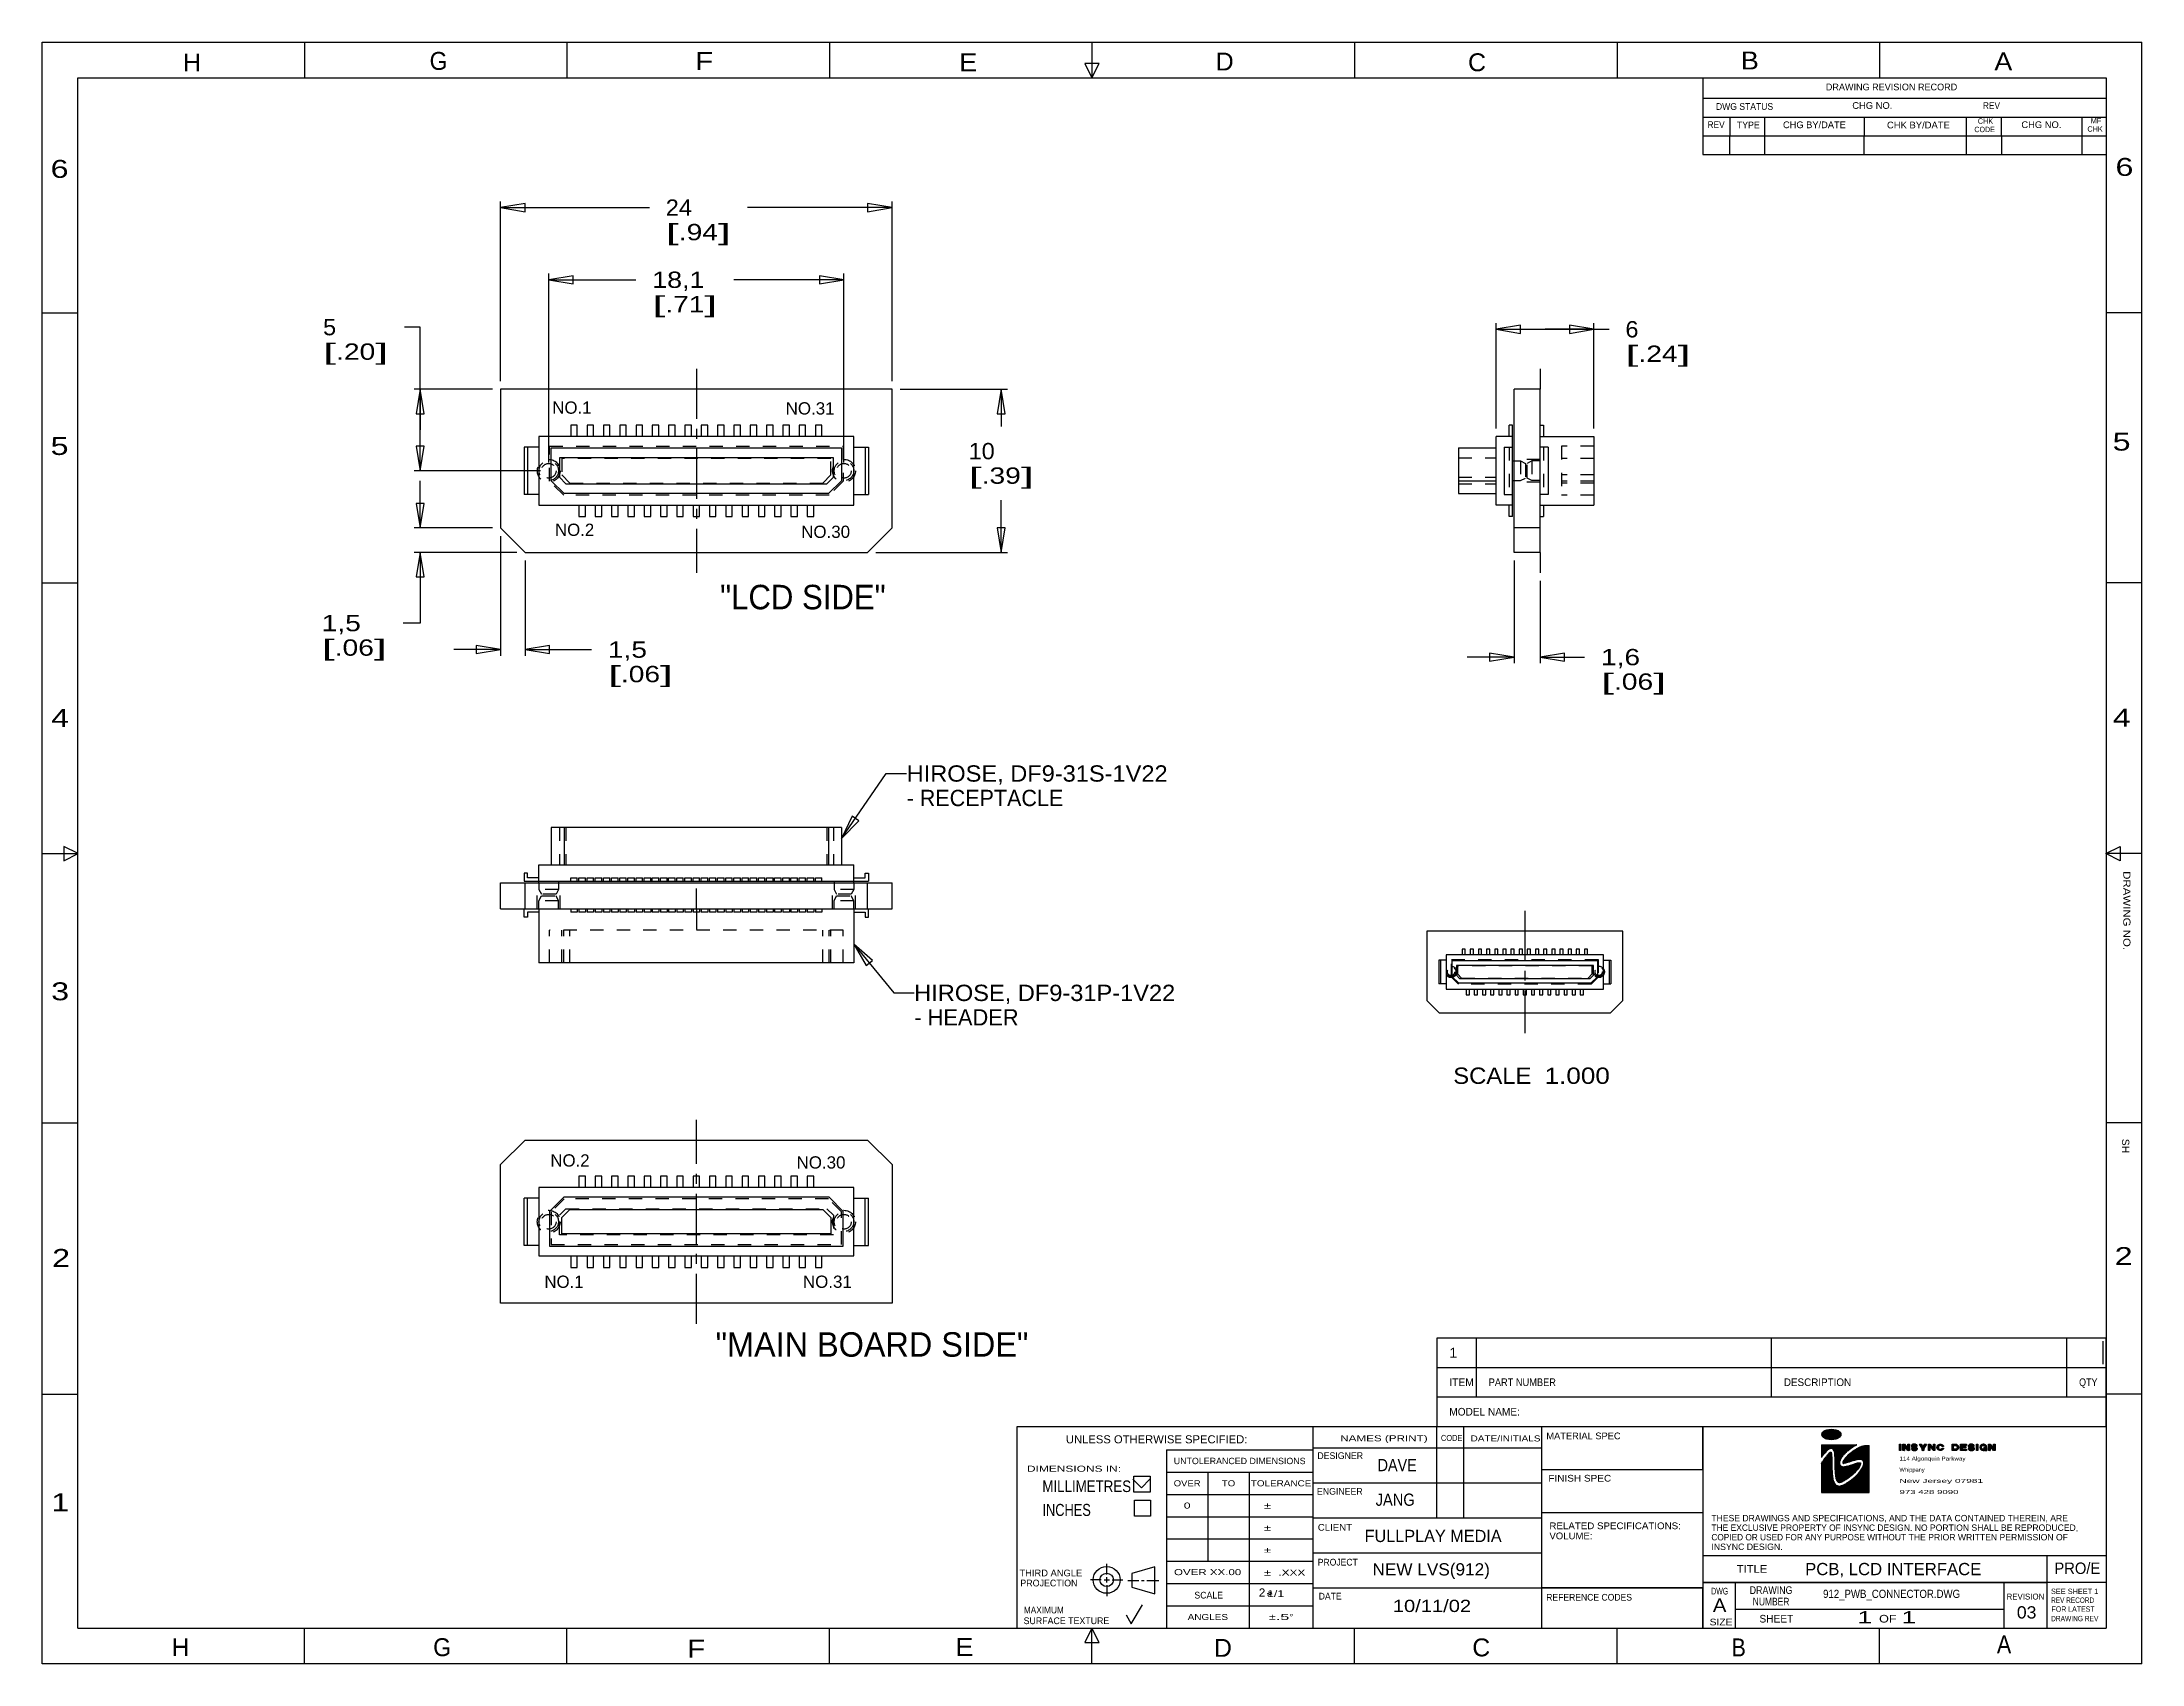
# Model space of a CAD drawing. Extents: x 21 to 278, y 4 to 203.
import ezdxf
from ezdxf.enums import TextEntityAlignment as Align

# ---------------------------------------------------------------- set-up
doc = ezdxf.new("R2010")
doc.units = 0
doc.header["$LTSCALE"] = 16.335
doc.header["$MEASUREMENT"] = 0
doc.linetypes.add('CENTER', pattern=[0.6, 0.375, -0.075, 0.075, -0.075])
doc.linetypes.add('HIDDEN', pattern=[0.2, 0.1, -0.1])
doc.layers.get('0').update_dxf_attribs({"linetype": 'CONTINUOUS'})
doc.layers.add('DEFAULT_1', color=7, linetype='CENTER')
doc.layers.add('DEFAULT_2', color=8, linetype='HIDDEN')
doc.styles.get("Standard").update_dxf_attribs({"font": 'txt', "width": 0.8})
doc.styles.add('TEXTSTYLE_1', font='shanno.ttf', dxfattribs={"width": 0.8})
doc.dimstyles.new('DIMSTYLE_1', dxfattribs={"dimtxt": 2, "dimasz": 3, "dimexe": 0.18, "dimexo": 0.0625, "dimgap": 0.09, "dimtad": 0, "dimtih": 1, "dimtoh": 1, "dimlfac": 0.5, "dimdsep": 46, "dimtxsty": 'Standard', "dimcen": 0.09, "dimadec": 0, "dimazin": 0, "dimtfac": 1, "dimtofl": 0, "dimtmove": 0, "dimatfit": 3, "dimfxl": 0, "dimtolj": 1, "dimarcsym": 0})

msp = doc.modelspace()

# ---------------------------------------------------------------- texts
at = {"color": 2, "linetype": 'Continuous', "oblique": 0.00002}
for s, height, width, p, p2 in [('H', 2.198, 1.5, (37.991, 198.893), (40.189, 198.893)), ('G', 2.198, 1.5, (68.211, 199.089), (70.409, 199.089)), ('F', 2.198, 1.5, (100.793, 199.089), (102.991, 199.089)), ('E', 2.198, 1.5, (133.155, 198.921), (135.353, 198.921)), ('D', 2.198, 1.5, (164.603, 199.013), (166.801, 199.013)), ('C', 2.198, 1.5, (195.534, 198.92), (197.732, 198.92)), ('B', 2.198, 1.5, (228.991, 199.137), (231.189, 199.137)), ('A', 2.198, 1.5, (260.066, 199.029), (262.264, 199.029)), ('DRAWING REVISION RECORD', 0.82422, 0.875399, (239.401, 196.579), (255.515, 196.579)), ('DWG STATUS', 0.8242, 0.850025, (225.934, 194.188), (232.94, 194.188)), ('CHG NO.', 0.8242, 0.991633, (242.649, 194.311), (247.553, 194.311)), ('CHK', 0.6594, 1.068736, (258.037, 192.481), (259.916, 192.481)), ('REV', 0.8242, 0.849969, (258.659, 194.3), (260.76, 194.3)), ('MF', 0.6594, 1.199985, (271.868, 192.522), (273.187, 192.522)), ('REV', 0.8242, 0.850026, (224.897, 191.962), (226.999, 191.962)), ('TYPE', 0.8242, 0.9273, (228.501, 191.926), (231.304, 191.926)), ('CHG BY/DATE', 0.82422, 0.876533, (234.151, 191.942), (241.857, 191.942)), ('CHK BY/DATE', 0.82422, 0.876533, (246.9, 191.912), (254.606, 191.912)), ('CODE', 0.6594, 1.03635, (257.616, 191.455), (260.122, 191.455)), ('CHG NO.', 0.8242, 0.991633, (263.379, 191.954), (268.283, 191.954)), ('CHK', 0.6594, 1.068736, (271.472, 191.512), (273.351, 191.512)), ('6', 2.198, 1.5, (21.744, 185.854), (23.942, 185.854)), ('6', 2.198, 1.5, (274.914, 186.095), (277.112, 186.095)), ('5', 2.198, 1.5, (274.565, 152.415), (276.763, 152.415)), ('5', 2.198, 1.5, (21.744, 151.881), (23.942, 151.881)), ('4', 2.198, 1.5, (21.813, 118.55), (24.011, 118.55)), ('4', 2.198, 1.5, (274.582, 118.567), (276.78, 118.567)), ('3', 2.198, 1.5, (21.813, 85.028), (24.011, 85.028)), ('2', 2.198, 1.5, (21.932, 52.342), (24.13, 52.342)), ('2', 2.198, 1.5, (274.814, 52.569), (277.012, 52.569)), ('1', 1.206, 2.399999, (193.239, 41.221), (194.204, 41.221)), ('ITEM', 0.9368, 0.96, (193.239, 37.736), (196.237, 37.736)), ('PART NUMBER', 0.93685, 0.825, (198.065, 37.736), (206.309, 37.736)), ('DESCRIPTION', 0.93685, 0.88, (234.26, 37.736), (242.504, 37.736)), ('QTY', 0.9368, 0.9, (270.455, 37.736), (272.704, 37.736)), ('MODEL NAME: ', 0.93685, 0.847059, (193.239, 34.117), (202.233, 34.117)), ('UNLESS OTHERWISE SPECIFIED:', 0.98906, 0.888162, (146.228, 30.71), (168.482, 30.71)), ('NAMES (PRINT)', 0.7418, 1.238102, (179.866, 30.96), (190.581, 30.96)), ('CODE', 0.7418, 0.969702, (192.214, 31.002), (194.851, 31.002)), ('DATE/INITIALS', 0.7418, 0.990482, (195.842, 30.941), (204.414, 30.941)), ('MATERIAL SPEC', 0.82423, 0.895916, (205.134, 31.211), (214.242, 31.211)), ('UNTOLERANCED DIMENSIONS', 0.78071, 0.940909, (159.454, 28.16), (175.615, 28.16)), ('DESIGNER', 0.8242, 0.927242, (177.056, 28.787), (182.66, 28.787)), ('DIMENSIONS IN:', 0.7418, 1.296303, (141.455, 27.228), (152.995, 27.228)), ('MILLIMETRES', 1.41767, 0.767438, (143.342, 24.74), (154.221, 24.74)), ('OVER', 0.7418, 1.111119, (159.445, 25.447), (162.742, 25.447)), ('TO', 0.7418, 1.333342, (165.344, 25.447), (166.992, 25.447)), ('TOLERANCE', 0.7418, 1.153854, (168.9, 25.447), (176.318, 25.447)), ('FINISH SPEC', 0.82422, 0.934968, (205.382, 26.021), (213.088, 26.021)), ('1', 2.198, 3, (21.841, 22.392), (24.039, 22.392)), ('INCHES', 1.4836, 0.749996, (143.354, 21.806), (149.288, 21.806)), ('0', 0.742, 2.222237, (160.682, 22.714), (161.506, 22.714)), ('%%p', 0.7418, 1.75, (170.528, 22.714), (171.393, 22.714)), ('ENGINEER', 0.8242, 0.927242, (177.011, 24.414), (182.616, 24.414)), ('%%p', 0.7418, 1.75, (170.528, 19.982), (171.393, 19.982)), ('CLIENT', 0.8242, 0.956218, (177.111, 20.001), (181.314, 20.001)), ('RELATED SPECIFICATIONS:', 0.82422, 0.930921, (205.512, 20.189), (221.625, 20.189)), ('THESE DRAWINGS AND SPECIFICATIONS, A', 0.78071, 0.842927, (225.368, 21.155), (247.852, 21.155)), ('THE EXCLUSIVE PROPERTY OF INSYNC DES', 0.78071, 0.815094, (225.368, 19.984), (247.852, 19.984)), ('ND THE DATA CONTAINED THEREIN, ARE', 0.78071, 0.836923, (247.852, 21.155), (269.087, 21.155)), ('IGN. NO PORTION SHALL BE REPRODUCED,', 0.78071, 0.851231, (247.852, 19.984), (270.336, 19.984)), ('VOLUME: ', 0.8242, 0.886927, (205.512, 18.953), (211.116, 18.953)), ('COPIED OR USED FOR ANY PURPOSE WITHO', 0.78071, 0.815094, (225.368, 18.813), (247.852, 18.813)), ('INSYNC DESIGN.', 0.78071, 0.908108, (225.368, 17.642), (234.111, 17.642)), ('UT THE PRIOR WRITTEN PERMISSION OF', 0.78071, 0.832653, (247.852, 18.813), (269.087, 18.813)), ('%%p', 0.7418, 1.75, (170.528, 17.249), (171.393, 17.249)), ('PROJECT', 0.8242, 0.89247, (177.111, 15.73), (182.015, 15.73)), ('TITLE', 0.9368, 0.923077, (228.476, 14.841), (232.223, 14.841)), ('PRO/E', 1.4053, 0.857143, (267.429, 14.695), (273.051, 14.695)), ('THIRD ANGLE', 0.82422, 0.904809, (140.529, 14.406), (148.235, 14.406)), ('PROJECTION', 0.8242, 0.910684, (140.644, 13.171), (147.65, 13.171)), ('OVER XX.00', 0.7418, 1.234574, (159.485, 14.553), (167.727, 14.553)), ('%%p', 0.7418, 1.75, (170.522, 14.492), (171.387, 14.492)), ('.XXX', 0.7418, 1.481492, (172.285, 14.492), (175.582, 14.492)), ('DWG', 0.8242, 0.849969, (225.344, 12.181), (227.445, 12.181)), ('DRAWING', 0.9368, 0.84, (230.066, 12.247), (235.312, 12.247)), ('SEE SHEET 1', 0.65939, 0.851604, (267.006, 12.237), (272.808, 12.237)), ('MAXIMUM', 0.8242, 0.939501, (141.072, 9.863), (145.976, 9.863)), ('SCALE', 0.8242, 0.910684, (161.984, 11.685), (165.487, 11.685)), ('1/1', 0.8242, 1.274958, (170.898, 11.884), (172.999, 11.884)), ('DATE', 0.8242, 0.927242, (177.228, 11.563), (180.031, 11.563)), ('REFERENCE CODES', 0.82423, 0.869289, (205.126, 11.429), (215.634, 11.429)), ('A', 1.648, 1.5, (225.556, 10.045), (227.205, 10.045)), ('NUMBER', 0.9368, 0.847059, (230.441, 10.842), (234.938, 10.842)), ('REVISION', 0.7239, 0.872727, (261.556, 11.566), (266.189, 11.566)), ('REV RECORD', 0.6594, 0.799991, (267.026, 11.154), (272.301, 11.154)), ('FOR LATEST', 0.6594, 0.827577, (267.082, 10.063), (272.357, 10.063)), ('SURFACE TEXTURE', 0.82422, 0.869289, (141.042, 8.547), (151.55, 8.547)), ('ANGLES', 0.7418, 1.176479, (161.158, 9.052), (166.104, 9.052)), ('%%p', 0.7418, 1.75, (171.105, 9.052), (171.97, 9.052)), ('.5', 0.7418, 2.222237, (171.97, 9.052), (173.619, 9.052)), ('%%d', 0.7418, 2, (173.619, 9.052), (174.113, 9.052)), ('SIZE', 0.8242, 1.020029, (225.155, 8.394), (227.957, 8.394)), ('SHEET ', 0.9368, 0.8, (231.264, 8.743), (235.761, 8.743)), (' OF ', 0.9368, 0.8, (245.504, 8.743), (248.502, 8.743)), ('DRAWING REV', 0.65939, 0.799991, (267.02, 8.899), (272.823, 8.899)), ('H', 2.198, 1.5, (36.573, 4.622), (38.77, 4.622)), ('G', 2.198, 1.5, (68.651, 4.622), (70.849, 4.622)), ('F', 2.198, 1.5, (99.814, 4.435), (102.012, 4.435)), ('E', 2.198, 1.5, (132.68, 4.646), (134.878, 4.646)), ('D', 2.198, 1.5, (164.383, 4.54), (166.581, 4.54)), ('C', 2.198, 1.5, (196.054, 4.595), (198.252, 4.595)), ('B', 2.198, 1.2, (227.837, 4.595), (229.595, 4.595)), ('A', 2.198, 1.2, (260.378, 4.971), (262.136, 4.971))]:
    msp.add_text(s, height=height, dxfattribs=dict(at, width=width)).set_placement(p, p2, align=Align.FIT)
at = {"color": 2, "linetype": 'Continuous'}
for s, height, width, p, p2 in [('NO.1', 1.5, 1.2, (83.265, 156.934), (88.065, 156.934)), ('NO.31', 1.5, 1.090909, (111.868, 156.84), (117.868, 156.84)), ('NO.2', 1.5, 1.066667, (83.592, 141.959), (88.392, 141.959)), ('NO.30', 1.5, 1.043478, (113.768, 141.713), (119.768, 141.713)), ('HIROSE, DF9-31S-1V22', 2, 0.864865, (126.702, 111.83), (158.702, 111.83)), ('- RECEPTACLE', 2, 0.822857, (126.702, 108.83), (145.902, 108.83)), ('HIROSE, DF9-31P-1V22', 2, 0.864865, (127.631, 84.936), (159.631, 84.936)), ('- HEADER', 2, 0.834783, (127.631, 81.936), (140.431, 81.936)), ('SCALE  ', 2, 0.8, (193.722, 74.779), (204.922, 74.779)), ('1.000', 2, 1.263158, (204.922, 74.779), (212.922, 74.779)), ('NO.2', 1.5, 1.066667, (83.026, 64.646), (87.826, 64.646)), ('NO.30', 1.5, 1.043478, (113.203, 64.401), (119.203, 64.401)), ('NO.1', 1.5, 1.2, (82.293, 49.775), (87.093, 49.775)), ('NO.31', 1.5, 1.090909, (113.983, 49.775), (119.983, 49.775)), ('DAVE', 1.5, 0.8, (184.445, 27.296), (189.245, 27.296)), ('JANG', 1.5, 0.872727, (184.202, 23.055), (189.002, 23.055)), ('FULLPLAY MEDIA', 1.5, 0.84, (182.854, 18.61), (199.654, 18.61)), ('NEW LVS(912)', 1.5, 0.847059, (183.814, 14.514), (198.214, 14.514)), ('2', 1, 1.2, (169.881, 11.92), (170.681, 11.92)), ('10/11/02', 1.5, 1.010526, (186.311, 10.033), (195.911, 10.033)), ('912_PWB_CONNECTOR.DWG', 1, 0.82623, (239.064, 11.762), (255.864, 11.762)), ('03', 1.5, 1.066667, (262.822, 9.24), (265.222, 9.24)), ('1    1', 1.5, 0.96, (243.282, 8.639), (250.482, 8.639))]:
    msp.add_text(s, height=height, dxfattribs=dict(at, width=width)).set_placement(p, p2, align=Align.FIT)
at = {"linetype": 'Continuous', "style": 'TEXTSTYLE_1'}
for s, width, p, p2 in [('"LCD SIDE"', 0.840935, (103.828, 132.959), (124.131, 132.959)), ('"MAIN BOARD SIDE"', 0.860595, (103.273, 41.333), (141.631, 41.333))]:
    msp.add_text(s, height=3, dxfattribs=dict(at, width=width)).set_placement(p, p2, align=Align.FIT)
at = {"color": 2, "linetype": 'Continuous', "oblique": 0.00002}
for s, height, width, p, p2 in [('DRAWING NO.', 0.87917, 1.100001, (275.873, 100.855), (275.873, 91.184)), ('SH', 0.8792, 1.2, (275.722, 68.045), (275.722, 66.287))]:
    msp.add_text(s, height=height, rotation=270, dxfattribs=dict(at, width=width)).set_placement(p, p2, align=Align.FIT)
at = {"color": 7, "linetype": 'Continuous', "oblique": 0.00002}
for s, width, p, p2 in [('114 Algonquin Parkway', 0.892036, (248.428, 28.599), (256.536, 28.599)), ('Whippany', 0.872727, (248.428, 27.234), (251.517, 27.234)), ('New Jersey 07981', 1.39985, (248.428, 25.869), (258.675, 25.869)), ('973 428 9090', 1.323548, (248.428, 24.505), (255.668, 24.505))]:
    msp.add_text(s, height=0.4826, dxfattribs=dict(at, width=width)).set_placement(p, p2, align=Align.FIT)
at = {"linetype": 'Continuous', "width": 0.855446}
msp.add_text('PCB, LCD INTERFACE', height=1.5, dxfattribs=at).set_placement((236.865, 14.55), (258.465, 14.55), align=Align.FIT)

# ---------------------------------------------------------------- blocks, each defined once
blk = doc.blocks.new('*D0')
at = {"color": 2, "linetype": 'Continuous'}
for p, q in [((76.92, 160.94), (76.92, 182.95)), ((124.92, 160.94), (124.92, 182.95)), ((76.92, 182.2), (95.17, 182.2)), ((124.92, 182.2), (107.17, 182.2))]:
    blk.add_line(p, q, dxfattribs=at)
for points in [[(79.92, 182.7), (76.92, 182.2), (79.92, 181.7), (79.92, 182.7)], [(121.92, 181.7), (124.92, 182.2), (121.92, 182.7), (121.92, 181.7)]]:
    blk.add_lwpolyline(points, dxfattribs=at)
for s, width, p, p2 in [('24', 0.96, (97.17, 181.2), (100.37, 181.2)), ('[', 2.4, (97.17, 178.2), (98.77, 178.2)), (']', 2.4, (103.57, 178.2), (105.17, 178.2)), ('.94', 1.2, (98.77, 178.2), (103.57, 178.2))]:
    blk.add_text(s, height=2, dxfattribs=dict(at, width=width)).set_placement(p, p2, align=Align.FIT)
blk = doc.blocks.new('*D1')
at = {"color": 2, "linetype": 'Continuous'}
for p, q in [((125.92, 159.94), (139.05, 159.94)), ((138.3, 159.94), (138.3, 155.35)), ((138.3, 139.94), (138.3, 146.35)), ((122.92, 139.94), (139.05, 139.94))]:
    blk.add_line(p, q, dxfattribs=at)
for points in [[(138.8, 156.94), (138.3, 159.94), (137.8, 156.94), (138.8, 156.94)], [(137.8, 142.94), (138.3, 139.94), (138.8, 142.94), (137.8, 142.94)]]:
    blk.add_lwpolyline(points, dxfattribs=at)
for s, width, p, p2 in [('10', 1.371429, (134.3, 151.35), (137.5, 151.35)), ('[', 2.4, (134.3, 148.35), (135.9, 148.35)), ('.39', 1.2, (135.9, 148.35), (140.7, 148.35)), (']', 2.4, (140.7, 148.35), (142.3, 148.35))]:
    blk.add_text(s, height=2, dxfattribs=dict(at, width=width)).set_placement(p, p2, align=Align.FIT)
blk = doc.blocks.new('*D2')
at = {"color": 2, "linetype": 'Continuous'}
for p, q in [((82.82, 150.94), (82.82, 174.11)), ((82.82, 173.36), (93.51, 173.36)), ((119.02, 173.36), (105.51, 173.36)), ((119.02, 150.94), (119.02, 174.11))]:
    blk.add_line(p, q, dxfattribs=at)
for points in [[(85.82, 173.86), (82.82, 173.36), (85.82, 172.86), (85.82, 173.86)], [(116.02, 172.86), (119.02, 173.36), (116.02, 173.86), (116.02, 172.86)]]:
    blk.add_lwpolyline(points, dxfattribs=at)
for s, width, p, p2 in [('18,1', 1.28, (95.51, 172.36), (101.91, 172.36)), ('[', 2.4, (95.51, 169.36), (97.11, 169.36)), ('.71', 1.44, (97.11, 169.36), (101.91, 169.36)), (']', 2.4, (101.91, 169.36), (103.51, 169.36))]:
    blk.add_text(s, height=2, dxfattribs=dict(at, width=width)).set_placement(p, p2, align=Align.FIT)
blk = doc.blocks.new('*D3')
at = {"color": 2, "linetype": 'Continuous'}
for p, q in [((67.06, 142.94), (67.06, 148.69)), ((75.92, 142.94), (66.31, 142.94)), ((78.92, 139.94), (66.31, 139.94)), ((67.06, 139.94), (67.06, 131.27)), ((67.06, 131.27), (64.98, 131.27))]:
    blk.add_line(p, q, dxfattribs=at)
for points in [[(66.56, 145.94), (67.06, 142.94), (67.56, 145.94), (66.56, 145.94)], [(67.56, 136.94), (67.06, 139.94), (66.56, 136.94), (67.56, 136.94)]]:
    blk.add_lwpolyline(points, dxfattribs=at)
for s, width, p, p2 in [('1,5', 1.309091, (54.98, 130.27), (59.78, 130.27)), ('[', 2.4, (54.98, 127.27), (56.58, 127.27)), ('.06', 1.309091, (56.58, 127.27), (61.38, 127.27)), (']', 2.4, (61.38, 127.27), (62.98, 127.27))]:
    blk.add_text(s, height=2, dxfattribs=dict(at, width=width)).set_placement(p, p2, align=Align.FIT)
blk = doc.blocks.new('*D4')
at = {"color": 2, "linetype": 'Continuous'}
for p, q in [((76.92, 141.94), (76.92, 127.27)), ((79.92, 138.94), (79.92, 127.27)), ((76.92, 128.02), (71.17, 128.02)), ((79.92, 128.02), (88.07, 128.02))]:
    blk.add_line(p, q, dxfattribs=at)
for points in [[(73.92, 127.52), (76.92, 128.02), (73.92, 128.52), (73.92, 127.52)], [(82.92, 128.52), (79.92, 128.02), (82.92, 127.52), (82.92, 128.52)]]:
    blk.add_lwpolyline(points, dxfattribs=at)
for s, width, p, p2 in [('1,5', 1.309091, (90.07, 127.02), (94.87, 127.02)), ('[', 2.4, (90.07, 124.02), (91.67, 124.02)), ('.06', 1.309091, (91.67, 124.02), (96.47, 124.02)), (']', 2.4, (96.47, 124.02), (98.07, 124.02))]:
    blk.add_text(s, height=2, dxfattribs=dict(at, width=width)).set_placement(p, p2, align=Align.FIT)
blk = doc.blocks.new('*D5')
at = {"color": 2, "linetype": 'Continuous'}
for p, q in [((201.17, 138.94), (201.17, 126.35)), ((204.37, 136.44), (204.37, 126.35)), ((201.17, 127.1), (195.42, 127.1)), ((204.37, 127.1), (209.83, 127.1))]:
    blk.add_line(p, q, dxfattribs=at)
for points in [[(198.17, 126.6), (201.17, 127.1), (198.17, 127.6), (198.17, 126.6)], [(207.37, 127.6), (204.37, 127.1), (207.37, 126.6), (207.37, 127.6)]]:
    blk.add_lwpolyline(points, dxfattribs=at)
for s, width, p, p2 in [('1,6', 1.309091, (211.83, 126.1), (216.63, 126.1)), ('[', 2.4, (211.83, 123.1), (213.43, 123.1)), ('.06', 1.309091, (213.43, 123.1), (218.23, 123.1)), (']', 2.4, (218.23, 123.1), (219.83, 123.1))]:
    blk.add_text(s, height=2, dxfattribs=dict(at, width=width)).set_placement(p, p2, align=Align.FIT)
blk = doc.blocks.new('*D6')
at = {"color": 2, "linetype": 'Continuous'}
for p, q in [((67.06, 167.55), (65.15, 167.55)), ((67.06, 154.94), (67.06, 167.55)), ((75.92, 159.94), (66.31, 159.94)), ((67.06, 159.94), (67.06, 154.94)), ((67.06, 149.94), (67.06, 154.94)), ((81.82, 149.94), (66.31, 149.94))]:
    blk.add_line(p, q, dxfattribs=at)
for points in [[(67.56, 156.94), (67.06, 159.94), (66.56, 156.94), (67.56, 156.94)], [(66.56, 152.94), (67.06, 149.94), (67.56, 152.94), (66.56, 152.94)]]:
    blk.add_lwpolyline(points, dxfattribs=at)
for s, width, p, p2 in [('5', 1.2, (55.15, 166.55), (56.75, 166.55)), ('[', 2.4, (55.15, 163.55), (56.75, 163.55)), ('.20', 1.309091, (56.75, 163.55), (61.55, 163.55)), (']', 2.4, (61.55, 163.55), (63.15, 163.55))]:
    blk.add_text(s, height=2, dxfattribs=dict(at, width=width)).set_placement(p, p2, align=Align.FIT)
blk = doc.blocks.new('*D7')
at = {"color": 2, "linetype": 'Continuous'}
for p, q in [((198.97, 155.14), (198.97, 168.04)), ((210.97, 155.14), (210.97, 168.04)), ((198.97, 167.29), (204.97, 167.29)), ((210.97, 167.29), (204.97, 167.29)), ((204.97, 167.29), (212.83, 167.29))]:
    blk.add_line(p, q, dxfattribs=at)
for points in [[(201.97, 167.79), (198.97, 167.29), (201.97, 166.79), (201.97, 167.79)], [(207.97, 166.79), (210.97, 167.29), (207.97, 167.79), (207.97, 166.79)]]:
    blk.add_lwpolyline(points, dxfattribs=at)
for s, width, p, p2 in [('6', 1.2, (214.83, 166.29), (216.43, 166.29)), ('[', 2.4, (214.83, 163.29), (216.43, 163.29)), ('.24', 1.2, (216.43, 163.29), (221.23, 163.29)), (']', 2.4, (221.23, 163.29), (222.83, 163.29))]:
    blk.add_text(s, height=2, dxfattribs=dict(at, width=width)).set_placement(p, p2, align=Align.FIT)

# ---------------------------------------------------------------- dimensions: what is measured, and where the dimension line sits
at = {"color": 2, "linetype": 'Continuous'}
for base, p1, p2, picture, middle in [((124.92, 182.196), (76.92, 160.94), (124.92, 160.94), '*D0', (101.169, 180.696)), ((119.02, 173.364), (82.82, 150.94), (119.02, 150.94), '*D2', (99.513, 171.864)), ((210.975, 167.29), (198.975, 155.14), (210.975, 155.14), '*D7', (218.835, 165.79)), ((79.92, 128.025), (76.92, 141.94), (79.92, 138.94), '*D4', (94.07, 126.525)), ((204.375, 127.104), (201.175, 138.94), (204.375, 136.44), '*D5', (215.834, 125.604))]:
    dim = msp.add_linear_dim(base=base, p1=p1, p2=p2, dimstyle='DIMSTYLE_1', dxfattribs=at)
    dim.commit()
    dim.dimension.update_dxf_attribs({"geometry": picture, "text_midpoint": middle, "dimtype": 160})
for base, p1, p2, angle, picture, middle in [((67.056, 149.94), (75.92, 159.94), (81.82, 149.94), 270, '*D6', (59.149, 166.05)), ((138.301, 139.94), (125.92, 159.94), (122.92, 139.94), 270, '*D1', (138.301, 150.849)), ((67.063, 142.94), (78.92, 139.94), (75.92, 142.94), 90, '*D3', (58.985, 129.766))]:
    dim = msp.add_linear_dim(base=base, p1=p1, p2=p2, angle=angle, dimstyle='DIMSTYLE_1', dxfattribs=at)
    dim.commit()
    dim.dimension.update_dxf_attribs({"geometry": picture, "text_midpoint": middle, "dimtype": 160})

# ---------------------------------------------------------------- linework, layer by layer
at = {"color": 3, "linetype": 'Continuous'}
for p, q in [((20.69, 3.66), (20.69, 202.505)), ((20.69, 202.505), (278.167, 202.505)), ((52.874, 202.505), (52.874, 198.11)), ((85.059, 202.505), (85.059, 198.11)), ((117.244, 202.505), (117.244, 198.11)), ((149.428, 202.505), (149.428, 198.11)), ((181.613, 202.505), (181.613, 198.11)), ((213.798, 202.505), (213.798, 198.11)), ((245.982, 202.505), (245.982, 198.11)), ((278.167, 3.66), (278.167, 202.505)), ((148.549, 199.868), (149.428, 198.11)), ((150.308, 199.868), (148.549, 199.868)), ((149.428, 198.11), (150.308, 199.868)), ((25.086, 8.056), (25.086, 198.11)), ((25.086, 198.11), (273.771, 198.11)), ((224.317, 198.11), (224.317, 190.988)), ((273.771, 198.11), (273.771, 8.056)), ((224.317, 195.604), (273.771, 195.604)), ((224.317, 193.296), (273.771, 193.296)), ((227.614, 193.296), (227.614, 190.988)), ((231.9, 193.296), (231.9, 190.988)), ((244.099, 193.296), (244.099, 190.988)), ((256.627, 193.296), (256.627, 190.988)), ((260.913, 193.296), (260.913, 190.988)), ((270.804, 193.296), (270.804, 190.988)), ((20.69, 169.292), (25.086, 169.292)), ((278.167, 169.292), (273.771, 169.292)), ((20.69, 136.189), (25.086, 136.189)), ((278.167, 136.189), (273.771, 136.189)), ((20.722, 103.011), (25.118, 103.011)), ((23.36, 103.89), (23.36, 102.132)), ((25.118, 103.011), (23.36, 103.89)), ((23.36, 102.132), (25.118, 103.011)), ((273.739, 103.011), (275.497, 103.89)), ((278.135, 103.011), (273.739, 103.011)), ((275.497, 102.132), (273.739, 103.011)), ((275.497, 103.89), (275.497, 102.132)), ((20.69, 69.985), (25.086, 69.985)), ((278.167, 69.985), (273.771, 69.985)), ((20.69, 36.757), (25.086, 36.757)), ((278.167, 36.757), (273.771, 36.757)), ((140.246, 32.783), (273.771, 32.783)), ((140.246, 8.056), (140.246, 32.783)), ((176.512, 32.783), (176.512, 8.056)), ((191.678, 32.783), (191.678, 21.574)), ((194.975, 32.783), (194.975, 21.574)), ((204.536, 32.783), (204.536, 8.056)), ((224.317, 32.783), (224.317, 8.056)), ((176.512, 30.146), (204.536, 30.146)), ((154.576, 26.691), (156.555, 26.691)), ((154.576, 24.712), (154.576, 26.691)), ((156.555, 26.691), (156.555, 24.712)), ((176.512, 25.86), (204.536, 25.86)), ((204.536, 27.508), (224.317, 27.508)), ((156.555, 24.712), (154.576, 24.712)), ((154.631, 23.747), (156.609, 23.747)), ((154.631, 21.769), (154.631, 23.747)), ((156.609, 23.747), (156.609, 21.769)), ((156.609, 21.769), (154.631, 21.769)), ((176.512, 21.574), (204.536, 21.574)), ((204.536, 22.233), (224.317, 22.233)), ((151.23, 14.632), (151.23, 15.95)), ((157.133, 15.564), (154.331, 14.739)), ((157.133, 12.267), (157.133, 15.564)), ((176.512, 17.288), (204.536, 17.288)), ((224.317, 16.958), (273.771, 16.958)), ((266.518, 16.958), (266.518, 8.056)), ((150.571, 13.972), (149.252, 13.972)), ((150.901, 13.972), (151.56, 13.972)), ((151.23, 13.643), (151.23, 14.302)), ((151.23, 13.313), (151.23, 11.994)), ((151.89, 13.972), (153.208, 13.972)), ((153.836, 13.915), (155.155, 13.915)), ((154.331, 14.739), (154.331, 13.091)), ((154.331, 13.091), (157.133, 12.267)), ((155.485, 13.915), (155.815, 13.915)), ((156.144, 13.915), (157.628, 13.915)), ((176.512, 13.002), (224.317, 13.002)), ((273.771, 13.661), (224.317, 13.661)), ((228.274, 13.661), (228.274, 8.056)), ((261.242, 13.661), (261.242, 8.056)), ((154.244, 8.587), (155.625, 10.901)), ((228.274, 10.364), (261.242, 10.364)), ((25.086, 8.056), (273.771, 8.056)), ((52.874, 3.66), (52.874, 8.056)), ((85.059, 3.66), (85.059, 8.056)), ((117.244, 3.66), (117.244, 8.056)), ((149.428, 8.056), (148.549, 6.298)), ((150.307, 6.298), (149.428, 8.056)), ((149.428, 3.66), (149.428, 8.056)), ((153.61, 9.676), (154.244, 8.587)), ((181.613, 3.66), (181.613, 8.056)), ((213.798, 3.66), (213.798, 8.056)), ((245.982, 3.66), (245.982, 8.056)), ((148.549, 6.298), (150.307, 6.298)), ((278.167, 3.66), (20.69, 3.66))]:
    msp.add_line(p, q, dxfattribs=at)
at = {"color": 2, "linetype": 'Continuous'}
for p, q in [((224.317, 190.988), (224.317, 188.696)), ((227.599, 190.988), (227.599, 188.696)), ((231.87, 190.988), (231.87, 188.696)), ((244.08, 190.988), (244.08, 188.696)), ((256.627, 190.988), (256.627, 188.696)), ((260.922, 190.988), (260.922, 188.696)), ((270.792, 190.988), (270.792, 188.696)), ((273.76, 190.988), (273.76, 188.696)), ((224.317, 188.696), (273.76, 188.696)), ((118.72, 104.854), (124.202, 112.83)), ((124.202, 112.83), (126.702, 112.83)), ((120.22, 91.916), (125.131, 85.936)), ((125.131, 85.936), (127.631, 85.936)), ((191.731, 43.634), (273.773, 43.634)), ((191.731, 32.776), (191.731, 43.634)), ((196.557, 36.395), (196.557, 43.634)), ((232.752, 36.395), (232.752, 43.634)), ((268.947, 36.395), (268.947, 43.634)), ((273.773, 32.776), (273.773, 43.634)), ((191.731, 40.015), (273.773, 40.015)), ((191.731, 36.395), (273.773, 36.395)), ((191.731, 32.776), (273.773, 32.776)), ((201.948, 32.78), (273.773, 32.78)), ((204.536, 32.786), (224.317, 32.786)), ((204.536, 32.786), (204.536, 27.508)), ((224.298, 32.783), (224.298, 27.508)), ((224.317, 32.786), (224.317, 32.783)), ((158.556, 29.916), (176.513, 29.916)), ((158.556, 29.916), (158.556, 8.056)), ((176.513, 29.916), (176.513, 8.056)), ((191.666, 30.146), (191.666, 21.579)), ((158.556, 27.184), (176.513, 27.184)), ((163.631, 27.184), (163.631, 16.254)), ((168.706, 27.184), (168.706, 8.056)), ((176.512, 25.875), (191.666, 25.875)), ((204.536, 27.508), (204.536, 27.508)), ((204.536, 27.508), (224.298, 27.508)), ((158.556, 24.451), (176.513, 24.451)), ((158.556, 21.719), (176.513, 21.719)), ((176.512, 21.579), (191.666, 21.579)), ((204.527, 21.574), (204.527, 13.007)), ((224.303, 22.233), (224.303, 13.028)), ((158.556, 18.986), (176.513, 18.986)), ((158.556, 16.254), (176.513, 16.254)), ((176.512, 17.303), (204.527, 17.303)), ((266.496, 16.958), (266.496, 13.662)), ((266.518, 16.958), (266.518, 13.662)), ((158.556, 13.521), (176.513, 13.521)), ((176.512, 13.007), (204.527, 13.007)), ((204.527, 13.002), (204.527, 8.055)), ((204.536, 13.028), (224.303, 13.028)), ((204.536, 13.001), (224.317, 13.001)), ((204.536, 13.001), (204.536, 8.056)), ((224.29, 13.002), (224.29, 8.055)), ((224.317, 13.662), (266.518, 13.662)), ((261.235, 13.661), (261.235, 8.058)), ((261.243, 13.661), (261.243, 10.365)), ((266.503, 13.661), (266.503, 8.063)), ((266.517, 13.661), (266.517, 8.056)), ((158.556, 10.789), (176.513, 10.789)), ((228.274, 10.365), (261.243, 10.365)), ((261.242, 10.364), (261.243, 10.364)), ((261.243, 10.364), (261.243, 8.056)), ((176.512, 8.056), (176.512, 8.055)), ((176.512, 8.055), (224.29, 8.055)), ((228.274, 8.058), (261.235, 8.058)), ((228.274, 8.056), (261.243, 8.056)), ((261.242, 8.063), (266.503, 8.063)), ((261.242, 8.056), (266.517, 8.056)), ((261.242, 8.056), (261.242, 8.056))]:
    msp.add_line(p, q, dxfattribs=at)
at = {"color": 7, "linetype": 'Continuous'}
for p, q in [((224.317, 190.988), (273.771, 190.988)), ((76.92, 159.94), (76.92, 142.94)), ((124.92, 159.94), (76.92, 159.94)), ((124.92, 142.94), (124.92, 159.94)), ((201.175, 139.94), (201.175, 159.94)), ((204.375, 159.94), (201.175, 159.94)), ((204.375, 139.94), (204.375, 159.94)), ((85.52, 155.54), (85.52, 154.14)), ((86.32, 155.54), (85.52, 155.54)), ((86.32, 154.14), (86.32, 155.54)), ((87.52, 155.54), (87.52, 154.14)), ((88.32, 155.54), (87.52, 155.54)), ((88.32, 154.14), (88.32, 155.54)), ((89.52, 155.54), (89.52, 154.14)), ((90.32, 155.54), (89.52, 155.54)), ((90.32, 154.14), (90.32, 155.54)), ((91.52, 155.54), (91.52, 154.14)), ((92.32, 155.54), (91.52, 155.54)), ((92.32, 154.14), (92.32, 155.54)), ((93.52, 155.54), (93.52, 154.14)), ((94.32, 155.54), (93.52, 155.54)), ((94.32, 154.14), (94.32, 155.54)), ((95.52, 155.54), (95.52, 154.14)), ((96.32, 155.54), (95.52, 155.54)), ((96.32, 154.14), (96.32, 155.54)), ((97.52, 155.54), (97.52, 154.14)), ((98.32, 155.54), (97.52, 155.54)), ((98.32, 154.14), (98.32, 155.54)), ((99.52, 155.54), (99.52, 154.14)), ((100.32, 155.54), (99.52, 155.54)), ((100.32, 154.14), (100.32, 155.54)), ((101.52, 155.54), (101.52, 154.14)), ((102.32, 155.54), (101.52, 155.54)), ((102.32, 154.14), (102.32, 155.54)), ((103.52, 155.54), (103.52, 154.14)), ((104.32, 155.54), (103.52, 155.54)), ((104.32, 154.14), (104.32, 155.54)), ((105.52, 155.54), (105.52, 154.14)), ((106.32, 155.54), (105.52, 155.54)), ((106.32, 154.14), (106.32, 155.54)), ((107.52, 155.54), (107.52, 154.14)), ((108.32, 155.54), (107.52, 155.54)), ((108.32, 154.14), (108.32, 155.54)), ((110.32, 155.54), (109.52, 155.54)), ((109.52, 155.54), (109.52, 154.14)), ((110.32, 154.14), (110.32, 155.54)), ((112.32, 155.54), (111.52, 155.54)), ((111.52, 155.54), (111.52, 154.14)), ((112.32, 154.14), (112.32, 155.54)), ((114.32, 155.54), (113.52, 155.54)), ((113.52, 155.54), (113.52, 154.14)), ((114.32, 154.14), (114.32, 155.54)), ((116.32, 155.54), (115.52, 155.54)), ((115.52, 155.54), (115.52, 154.14)), ((116.32, 154.14), (116.32, 155.54)), ((200.575, 154.14), (200.575, 155.54)), ((200.975, 155.54), (200.575, 155.54)), ((200.975, 144.34), (200.975, 155.54)), ((204.375, 155.54), (204.775, 155.54)), ((204.775, 155.54), (204.775, 154.14)), ((79.82, 152.84), (79.82, 147.04)), ((81.62, 152.84), (79.82, 152.84)), ((80.22, 152.84), (80.22, 147.04)), ((81.62, 154.14), (81.62, 145.74)), ((120.22, 154.14), (81.62, 154.14)), ((83.12, 148.725), (83.12, 152.74)), ((83.12, 152.74), (118.72, 152.74)), ((118.72, 152.74), (118.72, 148.725)), ((120.22, 145.74), (120.22, 154.14)), ((120.22, 152.84), (122.02, 152.84)), ((121.62, 152.84), (121.62, 147.04)), ((122.02, 152.84), (122.02, 147.04)), ((194.375, 152.74), (194.375, 147.14)), ((194.375, 152.74), (198.975, 152.74)), ((198.975, 145.74), (198.975, 154.14)), ((200.975, 154.14), (198.975, 154.14)), ((199.975, 152.84), (199.975, 147.04)), ((199.975, 152.84), (200.975, 152.84)), ((204.375, 154.14), (210.975, 154.14)), ((205.375, 152.84), (204.375, 152.84)), ((205.375, 152.84), (205.375, 147.04)), ((210.975, 154.14), (210.975, 145.74)), ((84.12, 151.54), (84.12, 149.14)), ((117.72, 151.54), (84.12, 151.54)), ((117.72, 149.14), (117.72, 151.54)), ((200.975, 151.14), (201.175, 151.14)), ((81.62, 147.04), (79.82, 147.04)), ((84.706, 147.14), (83.12, 148.725)), ((84.12, 149.14), (84.92, 148.34)), ((117.134, 147.14), (84.706, 147.14)), ((84.92, 148.34), (116.92, 148.34)), ((116.92, 148.34), (117.72, 149.14)), ((118.72, 148.725), (117.134, 147.14)), ((120.22, 147.04), (122.02, 147.04)), ((194.375, 148.725), (198.975, 148.725)), ((194.375, 147.14), (198.975, 147.14)), ((199.975, 147.04), (200.975, 147.04)), ((200.975, 148.74), (201.175, 148.74)), ((205.375, 147.04), (204.375, 147.04)), ((81.62, 145.74), (120.22, 145.74)), ((86.52, 145.74), (86.52, 144.34)), ((86.52, 144.34), (87.32, 144.34)), ((87.32, 144.34), (87.32, 145.74)), ((88.52, 145.74), (88.52, 144.34)), ((88.52, 144.34), (89.32, 144.34)), ((89.32, 144.34), (89.32, 145.74)), ((90.52, 145.74), (90.52, 144.34)), ((90.52, 144.34), (91.32, 144.34)), ((91.32, 144.34), (91.32, 145.74)), ((92.52, 145.74), (92.52, 144.34)), ((92.52, 144.34), (93.32, 144.34)), ((93.32, 144.34), (93.32, 145.74)), ((94.52, 145.74), (94.52, 144.34)), ((94.52, 144.34), (95.32, 144.34)), ((95.32, 144.34), (95.32, 145.74)), ((96.52, 145.74), (96.52, 144.34)), ((96.52, 144.34), (97.32, 144.34)), ((97.32, 144.34), (97.32, 145.74)), ((98.52, 145.74), (98.52, 144.34)), ((98.52, 144.34), (99.32, 144.34)), ((99.32, 144.34), (99.32, 145.74)), ((100.52, 145.74), (100.52, 144.34)), ((100.52, 144.34), (101.32, 144.34)), ((101.32, 144.34), (101.32, 145.74)), ((102.52, 145.74), (102.52, 144.34)), ((102.52, 144.34), (103.32, 144.34)), ((103.32, 144.34), (103.32, 145.74)), ((104.52, 145.74), (104.52, 144.34)), ((104.52, 144.34), (105.32, 144.34)), ((105.32, 144.34), (105.32, 145.74)), ((106.52, 145.74), (106.52, 144.34)), ((106.52, 144.34), (107.32, 144.34)), ((107.32, 144.34), (107.32, 145.74)), ((108.52, 145.74), (108.52, 144.34)), ((108.52, 144.34), (109.32, 144.34)), ((109.32, 144.34), (109.32, 145.74)), ((110.52, 145.74), (110.52, 144.34)), ((110.52, 144.34), (111.32, 144.34)), ((111.32, 144.34), (111.32, 145.74)), ((112.52, 145.74), (112.52, 144.34)), ((112.52, 144.34), (113.32, 144.34)), ((113.32, 144.34), (113.32, 145.74)), ((114.52, 145.74), (114.52, 144.34)), ((114.52, 144.34), (115.32, 144.34)), ((115.32, 144.34), (115.32, 145.74)), ((200.975, 145.74), (198.975, 145.74)), ((200.575, 144.34), (200.575, 145.74)), ((200.975, 144.34), (200.575, 144.34)), ((204.375, 145.74), (210.975, 145.74)), ((204.375, 144.34), (204.775, 144.34)), ((204.775, 145.74), (204.775, 144.34)), ((79.92, 139.94), (76.92, 142.94)), ((124.92, 142.94), (121.92, 139.94)), ((204.375, 142.94), (201.175, 142.94)), ((79.92, 139.94), (121.92, 139.94)), ((204.375, 139.94), (201.175, 139.94)), ((83.12, 106.221), (83.12, 101.621)), ((118.72, 106.221), (83.12, 106.221)), ((84.706, 106.221), (84.706, 101.621)), ((117.134, 106.221), (117.134, 101.621)), ((118.72, 106.221), (118.72, 101.621)), ((79.82, 100.621), (79.82, 99.621)), ((80.22, 100.621), (79.82, 100.621)), ((80.22, 100.021), (80.22, 100.621)), ((81.62, 99.421), (81.62, 101.621)), ((81.62, 101.621), (120.22, 101.621)), ((120.22, 99.421), (120.22, 101.621)), ((121.62, 100.621), (122.02, 100.621)), ((121.62, 100.021), (121.62, 100.621)), ((122.02, 100.621), (122.02, 99.621)), ((76.92, 96.221), (76.92, 99.421)), ((76.92, 99.421), (124.92, 99.421)), ((79.82, 99.621), (122.02, 99.621)), ((79.92, 96.221), (79.92, 99.421)), ((81.62, 100.021), (80.22, 100.021)), ((84.02, 99.621), (84.02, 99.421)), ((86.52, 99.621), (86.52, 100.021)), ((86.52, 100.021), (87.32, 100.021)), ((87.32, 99.621), (87.32, 100.021)), ((88.52, 99.621), (88.52, 100.021)), ((88.52, 100.021), (89.32, 100.021)), ((89.32, 99.621), (89.32, 100.021)), ((90.52, 99.621), (90.52, 100.021)), ((90.52, 100.021), (91.32, 100.021)), ((91.32, 99.621), (91.32, 100.021)), ((92.52, 99.621), (92.52, 100.021)), ((92.52, 100.021), (93.32, 100.021)), ((93.32, 99.621), (93.32, 100.021)), ((94.52, 99.621), (94.52, 100.021)), ((94.52, 100.021), (95.32, 100.021)), ((95.32, 99.621), (95.32, 100.021)), ((96.52, 99.621), (96.52, 100.021)), ((96.52, 100.021), (97.32, 100.021)), ((97.32, 99.621), (97.32, 100.021)), ((98.52, 99.621), (98.52, 100.021)), ((98.52, 100.021), (99.32, 100.021)), ((99.32, 99.621), (99.32, 100.021)), ((100.52, 99.621), (100.52, 100.021)), ((100.52, 100.021), (101.32, 100.021)), ((101.32, 99.621), (101.32, 100.021)), ((102.52, 99.621), (102.52, 100.021)), ((102.52, 100.021), (103.32, 100.021)), ((103.32, 99.621), (103.32, 100.021)), ((104.52, 99.621), (104.52, 100.021)), ((104.52, 100.021), (105.32, 100.021)), ((105.32, 99.621), (105.32, 100.021)), ((106.52, 100.021), (107.32, 100.021)), ((106.52, 99.621), (106.52, 100.021)), ((107.32, 99.621), (107.32, 100.021)), ((108.52, 100.021), (109.32, 100.021)), ((108.52, 99.621), (108.52, 100.021)), ((109.32, 99.621), (109.32, 100.021)), ((110.52, 100.021), (111.32, 100.021)), ((110.52, 99.621), (110.52, 100.021)), ((111.32, 99.621), (111.32, 100.021)), ((112.52, 100.021), (113.32, 100.021)), ((112.52, 99.621), (112.52, 100.021)), ((113.32, 99.621), (113.32, 100.021)), ((114.52, 100.021), (115.32, 100.021)), ((114.52, 99.621), (114.52, 100.021)), ((115.32, 99.621), (115.32, 100.021)), ((117.82, 99.621), (117.82, 99.421)), ((120.22, 100.021), (121.62, 100.021)), ((121.92, 96.221), (121.92, 99.421)), ((124.92, 96.221), (124.92, 99.421)), ((76.92, 96.221), (124.92, 96.221)), ((79.82, 95.221), (79.82, 96.221)), ((80.22, 95.821), (80.22, 95.221)), ((81.62, 95.821), (80.22, 95.821)), ((81.62, 96.221), (81.62, 89.621)), ((86.52, 96.221), (86.52, 95.821)), ((87.32, 95.821), (86.52, 95.821)), ((87.32, 96.221), (87.32, 95.821)), ((88.52, 96.221), (88.52, 95.821)), ((89.32, 95.821), (88.52, 95.821)), ((89.32, 96.221), (89.32, 95.821)), ((90.52, 96.221), (90.52, 95.821)), ((91.32, 95.821), (90.52, 95.821)), ((91.32, 96.221), (91.32, 95.821)), ((92.52, 96.221), (92.52, 95.821)), ((93.32, 95.821), (92.52, 95.821)), ((93.32, 96.221), (93.32, 95.821)), ((94.52, 96.221), (94.52, 95.821)), ((95.32, 95.821), (94.52, 95.821)), ((95.32, 96.221), (95.32, 95.821)), ((96.52, 96.221), (96.52, 95.821)), ((97.32, 95.821), (96.52, 95.821)), ((97.32, 96.221), (97.32, 95.821)), ((98.52, 96.221), (98.52, 95.821)), ((99.32, 95.821), (98.52, 95.821)), ((99.32, 96.221), (99.32, 95.821)), ((100.52, 96.221), (100.52, 95.821)), ((101.32, 95.821), (100.52, 95.821)), ((101.32, 96.221), (101.32, 95.821)), ((102.52, 96.221), (102.52, 95.821)), ((103.32, 95.821), (102.52, 95.821)), ((103.32, 96.221), (103.32, 95.821)), ((104.52, 96.221), (104.52, 95.821)), ((105.32, 95.821), (104.52, 95.821)), ((105.32, 96.221), (105.32, 95.821)), ((106.52, 96.221), (106.52, 95.821)), ((107.32, 95.821), (106.52, 95.821)), ((107.32, 96.221), (107.32, 95.821)), ((108.52, 96.221), (108.52, 95.821)), ((109.32, 95.821), (108.52, 95.821)), ((109.32, 96.221), (109.32, 95.821)), ((110.52, 96.221), (110.52, 95.821)), ((111.32, 95.821), (110.52, 95.821)), ((111.32, 96.221), (111.32, 95.821)), ((112.52, 96.221), (112.52, 95.821)), ((113.32, 95.821), (112.52, 95.821)), ((113.32, 96.221), (113.32, 95.821)), ((114.52, 96.221), (114.52, 95.821)), ((115.32, 95.821), (114.52, 95.821)), ((115.32, 96.221), (115.32, 95.821)), ((120.22, 96.221), (120.22, 89.621)), ((120.22, 95.821), (121.62, 95.821)), ((121.62, 95.821), (121.62, 95.221)), ((122.02, 95.221), (122.02, 96.221)), ((80.22, 95.221), (79.82, 95.221)), ((121.62, 95.221), (122.02, 95.221)), ((190.5, 93.508), (190.5, 85.008)), ((214.5, 93.508), (190.5, 93.508)), ((214.5, 85.008), (214.5, 93.508)), ((192.85, 90.608), (192.85, 86.408)), ((212.15, 90.608), (192.85, 90.608)), ((194.8, 91.308), (194.8, 90.608)), ((195.2, 91.308), (194.8, 91.308)), ((195.2, 90.608), (195.2, 91.308)), ((195.8, 91.308), (195.8, 90.608)), ((196.2, 91.308), (195.8, 91.308)), ((196.2, 90.608), (196.2, 91.308)), ((196.8, 91.308), (196.8, 90.608)), ((197.2, 91.308), (196.8, 91.308)), ((197.2, 90.608), (197.2, 91.308)), ((197.8, 91.308), (197.8, 90.608)), ((198.2, 91.308), (197.8, 91.308)), ((198.2, 90.608), (198.2, 91.308)), ((198.8, 91.308), (198.8, 90.608)), ((199.2, 91.308), (198.8, 91.308)), ((199.2, 90.608), (199.2, 91.308)), ((199.8, 91.308), (199.8, 90.608)), ((200.2, 91.308), (199.8, 91.308)), ((200.2, 90.608), (200.2, 91.308)), ((200.8, 91.308), (200.8, 90.608)), ((201.2, 91.308), (200.8, 91.308)), ((201.2, 90.608), (201.2, 91.308)), ((201.8, 91.308), (201.8, 90.608)), ((202.2, 91.308), (201.8, 91.308)), ((202.2, 90.608), (202.2, 91.308)), ((202.8, 91.308), (202.8, 90.608)), ((203.2, 91.308), (202.8, 91.308)), ((203.2, 90.608), (203.2, 91.308)), ((203.8, 91.308), (203.8, 90.608)), ((204.2, 91.308), (203.8, 91.308)), ((204.2, 90.608), (204.2, 91.308)), ((204.8, 91.308), (204.8, 90.608)), ((205.2, 91.308), (204.8, 91.308)), ((205.2, 90.608), (205.2, 91.308)), ((205.8, 91.308), (205.8, 90.608)), ((206.2, 91.308), (205.8, 91.308)), ((206.2, 90.608), (206.2, 91.308)), ((207.2, 91.308), (206.8, 91.308)), ((206.8, 91.308), (206.8, 90.608)), ((207.2, 90.608), (207.2, 91.308)), ((208.2, 91.308), (207.8, 91.308)), ((207.8, 91.308), (207.8, 90.608)), ((208.2, 90.608), (208.2, 91.308)), ((209.2, 91.308), (208.8, 91.308)), ((208.8, 91.308), (208.8, 90.608)), ((209.2, 90.608), (209.2, 91.308)), ((210.2, 91.308), (209.8, 91.308)), ((209.8, 91.308), (209.8, 90.608)), ((210.2, 90.608), (210.2, 91.308)), ((212.15, 86.408), (212.15, 90.608)), ((120.22, 89.621), (81.62, 89.621)), ((191.95, 89.958), (191.95, 87.058)), ((192.85, 89.958), (191.95, 89.958)), ((192.15, 89.958), (192.15, 87.058)), ((193.6, 87.901), (193.6, 89.908)), ((193.6, 89.908), (211.4, 89.908)), ((194.393, 87.108), (193.6, 87.901)), ((194.1, 89.308), (194.1, 88.108)), ((210.9, 89.308), (194.1, 89.308)), ((194.1, 88.108), (194.5, 87.708)), ((194.5, 87.708), (210.5, 87.708)), ((210.5, 87.708), (210.9, 88.108)), ((211.4, 87.901), (210.607, 87.108)), ((210.9, 88.108), (210.9, 89.308)), ((211.4, 89.908), (211.4, 87.901)), ((212.15, 89.958), (213.05, 89.958)), ((212.85, 89.958), (212.85, 87.058)), ((213.05, 89.958), (213.05, 87.058)), ((192, 83.508), (190.5, 85.008)), ((192.85, 87.058), (191.95, 87.058)), ((192.85, 86.408), (212.15, 86.408)), ((210.607, 87.108), (194.393, 87.108)), ((195.3, 86.408), (195.3, 85.708)), ((195.3, 85.708), (195.7, 85.708)), ((195.7, 85.708), (195.7, 86.408)), ((196.3, 86.408), (196.3, 85.708)), ((196.3, 85.708), (196.7, 85.708)), ((196.7, 85.708), (196.7, 86.408)), ((197.3, 86.408), (197.3, 85.708)), ((197.3, 85.708), (197.7, 85.708)), ((197.7, 85.708), (197.7, 86.408)), ((198.3, 86.408), (198.3, 85.708)), ((198.3, 85.708), (198.7, 85.708)), ((198.7, 85.708), (198.7, 86.408)), ((199.3, 86.408), (199.3, 85.708)), ((199.3, 85.708), (199.7, 85.708)), ((199.7, 85.708), (199.7, 86.408)), ((200.3, 86.408), (200.3, 85.708)), ((200.3, 85.708), (200.7, 85.708)), ((200.7, 85.708), (200.7, 86.408)), ((201.3, 86.408), (201.3, 85.708)), ((201.3, 85.708), (201.7, 85.708)), ((201.7, 85.708), (201.7, 86.408)), ((202.3, 86.408), (202.3, 85.708)), ((202.3, 85.708), (202.7, 85.708)), ((202.7, 85.708), (202.7, 86.408)), ((203.3, 86.408), (203.3, 85.708)), ((203.3, 85.708), (203.7, 85.708)), ((203.7, 85.708), (203.7, 86.408)), ((204.3, 86.408), (204.3, 85.708)), ((204.3, 85.708), (204.7, 85.708)), ((204.7, 85.708), (204.7, 86.408)), ((205.3, 86.408), (205.3, 85.708)), ((205.3, 85.708), (205.7, 85.708)), ((205.7, 85.708), (205.7, 86.408)), ((206.3, 86.408), (206.3, 85.708)), ((206.3, 85.708), (206.7, 85.708)), ((206.7, 85.708), (206.7, 86.408)), ((207.3, 86.408), (207.3, 85.708)), ((207.3, 85.708), (207.7, 85.708)), ((207.7, 85.708), (207.7, 86.408)), ((208.3, 86.408), (208.3, 85.708)), ((208.3, 85.708), (208.7, 85.708)), ((208.7, 85.708), (208.7, 86.408)), ((209.3, 86.408), (209.3, 85.708)), ((209.3, 85.708), (209.7, 85.708)), ((209.7, 85.708), (209.7, 86.408)), ((212.15, 87.058), (213.05, 87.058)), ((214.5, 85.008), (213, 83.508)), ((192, 83.508), (213, 83.508)), ((79.92, 67.88), (76.92, 64.88)), ((79.92, 67.88), (121.92, 67.88)), ((124.92, 64.88), (121.92, 67.88)), ((76.92, 47.88), (76.92, 64.88)), ((124.92, 64.88), (124.92, 47.88)), ((81.62, 62.08), (81.62, 53.68)), ((120.22, 62.08), (81.62, 62.08)), ((86.52, 63.48), (86.52, 62.08)), ((87.32, 63.48), (86.52, 63.48)), ((87.32, 62.08), (87.32, 63.48)), ((88.52, 63.48), (88.52, 62.08)), ((89.32, 63.48), (88.52, 63.48)), ((89.32, 62.08), (89.32, 63.48)), ((90.52, 63.48), (90.52, 62.08)), ((91.32, 63.48), (90.52, 63.48)), ((91.32, 62.08), (91.32, 63.48)), ((92.52, 63.48), (92.52, 62.08)), ((93.32, 63.48), (92.52, 63.48)), ((93.32, 62.08), (93.32, 63.48)), ((94.52, 63.48), (94.52, 62.08)), ((95.32, 63.48), (94.52, 63.48)), ((95.32, 62.08), (95.32, 63.48)), ((96.52, 63.48), (96.52, 62.08)), ((97.32, 63.48), (96.52, 63.48)), ((97.32, 62.08), (97.32, 63.48)), ((98.52, 63.48), (98.52, 62.08)), ((99.32, 63.48), (98.52, 63.48)), ((99.32, 62.08), (99.32, 63.48)), ((100.52, 63.48), (100.52, 62.08)), ((101.32, 63.48), (100.52, 63.48)), ((101.32, 62.08), (101.32, 63.48)), ((102.52, 63.48), (102.52, 62.08)), ((103.32, 63.48), (102.52, 63.48)), ((103.32, 62.08), (103.32, 63.48)), ((104.52, 63.48), (104.52, 62.08)), ((105.32, 63.48), (104.52, 63.48)), ((105.32, 62.08), (105.32, 63.48)), ((106.52, 63.48), (106.52, 62.08)), ((107.32, 63.48), (106.52, 63.48)), ((107.32, 62.08), (107.32, 63.48)), ((109.32, 63.48), (108.52, 63.48)), ((108.52, 63.48), (108.52, 62.08)), ((109.32, 62.08), (109.32, 63.48)), ((111.32, 63.48), (110.52, 63.48)), ((110.52, 63.48), (110.52, 62.08)), ((111.32, 62.08), (111.32, 63.48)), ((113.32, 63.48), (112.52, 63.48)), ((112.52, 63.48), (112.52, 62.08)), ((113.32, 62.08), (113.32, 63.48)), ((115.32, 63.48), (114.52, 63.48)), ((114.52, 63.48), (114.52, 62.08)), ((115.32, 62.08), (115.32, 63.48)), ((120.22, 53.68), (120.22, 62.08)), ((79.82, 54.98), (79.82, 60.78)), ((81.62, 60.78), (79.82, 60.78)), ((80.22, 54.98), (80.22, 60.78)), ((84.657, 60.88), (82.92, 59.143)), ((84.42, 58.38), (85.42, 59.38)), ((117.183, 60.88), (84.657, 60.88)), ((85.42, 59.38), (116.42, 59.38)), ((116.42, 59.38), (117.42, 58.38)), ((118.92, 59.143), (117.183, 60.88)), ((120.22, 60.78), (122.02, 60.78)), ((121.62, 54.98), (121.62, 60.78)), ((122.02, 54.98), (122.02, 60.78)), ((82.92, 59.143), (82.92, 54.88)), ((84.42, 56.38), (84.42, 58.38)), ((117.42, 58.38), (117.42, 56.38)), ((118.92, 54.88), (118.92, 59.143)), ((81.62, 54.98), (79.82, 54.98)), ((82.92, 54.88), (118.92, 54.88)), ((117.42, 56.38), (84.42, 56.38)), ((120.22, 54.98), (122.02, 54.98)), ((81.62, 53.68), (120.22, 53.68)), ((85.52, 53.68), (85.52, 52.28)), ((85.52, 52.28), (86.32, 52.28)), ((86.32, 52.28), (86.32, 53.68)), ((87.52, 53.68), (87.52, 52.28)), ((87.52, 52.28), (88.32, 52.28)), ((88.32, 52.28), (88.32, 53.68)), ((89.52, 53.68), (89.52, 52.28)), ((89.52, 52.28), (90.32, 52.28)), ((90.32, 52.28), (90.32, 53.68)), ((91.52, 53.68), (91.52, 52.28)), ((91.52, 52.28), (92.32, 52.28)), ((92.32, 52.28), (92.32, 53.68)), ((93.52, 53.68), (93.52, 52.28)), ((93.52, 52.28), (94.32, 52.28)), ((94.32, 52.28), (94.32, 53.68)), ((95.52, 53.68), (95.52, 52.28)), ((95.52, 52.28), (96.32, 52.28)), ((96.32, 52.28), (96.32, 53.68)), ((97.52, 53.68), (97.52, 52.28)), ((97.52, 52.28), (98.32, 52.28)), ((98.32, 52.28), (98.32, 53.68)), ((99.52, 53.68), (99.52, 52.28)), ((99.52, 52.28), (100.32, 52.28)), ((100.32, 52.28), (100.32, 53.68)), ((101.52, 53.68), (101.52, 52.28)), ((101.52, 52.28), (102.32, 52.28)), ((102.32, 52.28), (102.32, 53.68)), ((103.52, 53.68), (103.52, 52.28)), ((103.52, 52.28), (104.32, 52.28)), ((104.32, 52.28), (104.32, 53.68)), ((105.52, 53.68), (105.52, 52.28)), ((105.52, 52.28), (106.32, 52.28)), ((106.32, 52.28), (106.32, 53.68)), ((107.52, 53.68), (107.52, 52.28)), ((107.52, 52.28), (108.32, 52.28)), ((108.32, 52.28), (108.32, 53.68)), ((109.52, 53.68), (109.52, 52.28)), ((109.52, 52.28), (110.32, 52.28)), ((110.32, 52.28), (110.32, 53.68)), ((111.52, 53.68), (111.52, 52.28)), ((111.52, 52.28), (112.32, 52.28)), ((112.32, 52.28), (112.32, 53.68)), ((113.52, 53.68), (113.52, 52.28)), ((113.52, 52.28), (114.32, 52.28)), ((114.32, 52.28), (114.32, 53.68)), ((115.52, 53.68), (115.52, 52.28)), ((115.52, 52.28), (116.32, 52.28)), ((116.32, 52.28), (116.32, 53.68)), ((124.92, 47.88), (76.92, 47.88)), ((238.872, 31.798), (239.358, 32.284)), ((238.898, 31.681), (239.561, 32.344)), ((238.949, 31.59), (239.738, 32.379)), ((239.017, 31.515), (239.899, 32.397)), ((239.096, 31.451), (240.048, 32.403)), ((239.184, 31.396), (240.188, 32.401)), ((239.279, 31.349), (240.321, 32.391)), ((239.38, 31.308), (240.447, 32.375)), ((239.488, 31.273), (240.567, 32.353)), ((239.602, 31.245), (240.682, 32.324)), ((239.723, 31.223), (240.789, 32.289)), ((239.85, 31.207), (240.89, 32.248)), ((239.983, 31.198), (240.985, 32.2)), ((240.124, 31.196), (241.072, 32.144)), ((240.273, 31.203), (241.15, 32.08)), ((240.435, 31.222), (241.217, 32.004)), ((240.613, 31.258), (241.267, 31.912)), ((240.817, 31.32), (241.29, 31.792)), ((238.855, 30.531), (243.209, 30.531)), ((238.855, 30.531), (238.855, 28.981)), ((238.855, 30.389), (238.998, 30.531)), ((238.855, 30.246), (239.14, 30.531)), ((238.855, 30.104), (239.283, 30.531)), ((238.855, 29.961), (239.425, 30.531)), ((238.855, 29.819), (239.568, 30.531)), ((238.855, 29.676), (239.71, 30.531)), ((238.855, 29.534), (239.853, 30.531)), ((238.855, 29.391), (239.995, 30.531)), ((238.855, 29.249), (240.138, 30.531)), ((238.855, 30.412), (239.329, 29.591)), ((238.855, 30.211), (239.26, 29.51)), ((238.855, 30.009), (239.191, 29.428)), ((238.855, 29.808), (239.122, 29.345)), ((238.855, 29.606), (239.055, 29.26)), ((238.855, 29.106), (239.266, 29.517)), ((238.855, 29.404), (238.99, 29.171)), ((238.855, 28.129), (240.099, 29.372)), ((238.855, 27.986), (240.109, 29.24)), ((238.855, 29.203), (238.927, 29.079)), ((238.855, 27.844), (240.118, 29.106)), ((238.855, 29.001), (238.863, 28.988)), ((238.855, 27.701), (240.123, 28.969)), ((238.855, 27.558), (240.129, 28.832)), ((238.855, 27.416), (240.133, 28.694)), ((238.855, 27.273), (240.135, 28.553)), ((238.855, 27.131), (240.137, 28.413)), ((238.855, 28.217), (238.927, 28.33)), ((238.855, 28.214), (238.927, 28.328)), ((238.867, 28.996), (238.859, 28.981)), ((238.919, 29.067), (238.867, 28.996)), ((238.903, 30.531), (239.399, 29.672)), ((238.966, 29.135), (238.919, 29.067)), ((238.927, 28.33), (238.99, 28.436)), ((238.927, 28.328), (238.99, 28.433)), ((238.949, 28.364), (240.078, 29.494)), ((239.01, 29.201), (238.966, 29.135)), ((238.99, 28.436), (239.049, 28.531)), ((238.99, 28.433), (239.049, 28.529)), ((239.057, 29.264), (239.01, 29.201)), ((239.019, 30.531), (239.47, 29.751)), ((239.049, 28.531), (239.105, 28.618)), ((239.049, 28.529), (239.105, 28.615)), ((239.105, 29.324), (239.057, 29.264)), ((239.153, 29.383), (239.105, 29.324)), ((239.105, 28.618), (239.157, 28.696)), ((239.105, 28.615), (239.157, 28.693)), ((239.135, 30.531), (239.544, 29.824)), ((239.177, 29.411), (239.153, 29.383)), ((239.157, 28.696), (239.208, 28.769)), ((239.157, 28.693), (239.208, 28.766)), ((239.232, 29.478), (239.177, 29.411)), ((239.208, 28.769), (239.252, 28.837)), ((239.208, 28.766), (239.252, 28.834)), ((239.209, 28.767), (240.048, 29.606)), ((239.304, 29.561), (239.232, 29.478)), ((239.252, 30.531), (239.62, 29.894)), ((239.252, 28.837), (239.299, 28.901)), ((239.252, 28.834), (239.299, 28.899)), ((239.299, 28.901), (239.343, 28.962)), ((239.299, 28.899), (239.343, 28.959)), ((239.383, 29.655), (239.304, 29.561)), ((239.343, 28.962), (239.383, 29.019)), ((239.343, 28.959), (239.383, 29.017)), ((239.368, 30.531), (239.7, 29.956)), ((239.47, 29.752), (239.383, 29.655)), ((239.383, 29.019), (239.399, 29.036)), ((239.383, 29.017), (239.399, 29.034)), ((239.399, 29.036), (239.427, 29.073)), ((239.399, 29.034), (239.427, 29.07)), ((239.427, 29.073), (239.466, 29.123)), ((239.427, 29.07), (239.466, 29.121)), ((239.466, 29.123), (239.486, 29.147)), ((239.466, 29.121), (239.486, 29.144)), ((239.565, 29.845), (239.47, 29.752)), ((239.485, 30.531), (239.786, 30.01)), ((239.486, 29.147), (239.546, 29.215)), ((239.486, 29.144), (239.546, 29.213)), ((239.546, 29.215), (239.617, 29.299)), ((239.546, 29.213), (239.617, 29.297)), ((239.661, 29.93), (239.565, 29.845)), ((239.601, 30.531), (239.877, 30.053)), ((239.617, 29.299), (239.692, 29.387)), ((239.617, 29.297), (239.692, 29.384)), ((239.768, 30.002), (239.661, 29.93)), ((239.692, 29.387), (239.768, 29.471)), ((239.692, 29.384), (239.768, 29.469)), ((239.715, 29.966), (240.28, 30.531)), ((239.717, 30.531), (239.98, 30.076)), ((239.883, 30.056), (239.768, 30.002)), ((239.768, 29.471), (239.843, 29.547)), ((239.768, 29.469), (239.843, 29.544)), ((239.834, 30.531), (240.1, 30.07)), ((239.843, 29.547), (239.871, 29.572)), ((239.843, 29.544), (239.871, 29.57)), ((239.871, 29.572), (239.883, 29.582)), ((239.871, 29.57), (239.883, 29.579)), ((240.01, 30.082), (239.883, 30.056)), ((239.883, 29.582), (239.895, 29.593)), ((239.883, 29.579), (239.895, 29.59)), ((239.895, 29.593), (239.908, 29.604)), ((239.895, 29.59), (239.908, 29.601)), ((239.908, 29.604), (239.923, 29.615)), ((239.908, 29.601), (239.923, 29.613)), ((239.923, 29.615), (239.937, 29.626)), ((239.923, 29.613), (239.937, 29.623)), ((239.937, 29.626), (239.952, 29.635)), ((239.937, 29.623), (239.952, 29.632)), ((239.95, 30.531), (240.254, 30.005)), ((239.952, 29.635), (239.966, 29.642)), ((239.952, 29.632), (239.966, 29.639)), ((239.964, 30.072), (240.423, 30.531)), ((239.966, 29.642), (239.98, 29.647)), ((239.966, 29.639), (239.98, 29.644)), ((239.98, 29.647), (239.994, 29.649)), ((239.98, 29.644), (239.994, 29.646)), ((239.994, 29.649), (240.006, 29.648)), ((239.994, 29.646), (240.006, 29.646)), ((240.006, 29.648), (240.017, 29.645)), ((240.006, 29.646), (240.017, 29.642)), ((240.149, 30.064), (240.01, 30.082)), ((240.017, 29.645), (240.027, 29.638)), ((240.017, 29.642), (240.027, 29.636)), ((240.027, 29.638), (240.036, 29.63)), ((240.027, 29.636), (240.036, 29.627)), ((240.036, 29.63), (240.043, 29.618)), ((240.036, 29.627), (240.043, 29.616)), ((240.043, 29.618), (240.05, 29.605)), ((240.043, 29.616), (240.05, 29.603)), ((240.05, 29.605), (240.055, 29.591)), ((240.05, 29.603), (240.055, 29.588)), ((240.055, 29.591), (240.059, 29.575)), ((240.055, 29.588), (240.059, 29.573)), ((240.059, 29.575), (240.063, 29.56)), ((240.059, 29.573), (240.063, 29.557)), ((240.063, 29.56), (240.066, 29.544)), ((240.063, 29.557), (240.066, 29.542)), ((240.066, 30.531), (241.159, 28.639)), ((240.066, 29.544), (240.069, 29.53)), ((240.066, 29.542), (240.069, 29.528)), ((240.069, 29.528), (240.085, 29.461)), ((240.085, 29.461), (240.101, 29.355)), ((240.101, 29.355), (240.109, 29.242)), ((240.104, 30.07), (240.565, 30.531)), ((240.109, 29.242), (240.117, 29.127)), ((240.117, 29.127), (240.121, 29.021)), ((240.121, 29.021), (240.125, 28.931)), ((240.125, 28.931), (240.133, 28.71)), ((240.133, 28.71), (240.133, 28.599)), ((240.133, 28.599), (240.137, 28.488)), ((240.137, 28.488), (240.137, 28.266)), ((240.272, 29.995), (240.149, 30.064)), ((240.183, 30.531), (241.212, 28.749)), ((240.208, 30.031), (240.708, 30.531)), ((240.359, 29.896), (240.272, 29.995)), ((240.292, 29.973), (240.851, 30.531)), ((240.299, 30.531), (241.268, 28.853)), ((240.358, 29.897), (240.993, 30.531)), ((240.419, 29.784), (240.359, 29.896)), ((240.408, 29.804), (241.136, 30.531)), ((240.416, 30.531), (241.327, 28.953)), ((240.458, 29.663), (240.419, 29.784)), ((240.446, 29.7), (241.278, 30.531)), ((240.49, 29.535), (240.458, 29.663)), ((240.464, 29.642), (241.115, 28.513)), ((240.477, 29.588), (241.421, 30.531)), ((240.506, 29.403), (240.49, 29.535)), ((240.498, 29.467), (241.563, 30.531)), ((240.518, 29.271), (240.506, 29.403)), ((240.51, 29.36), (241.083, 28.367)), ((240.512, 29.338), (241.706, 30.531)), ((240.526, 29.145), (240.518, 29.271)), ((240.522, 29.205), (241.848, 30.531)), ((240.53, 29.034), (240.526, 29.145)), ((240.526, 29.13), (241.096, 28.143)), ((240.529, 29.069), (241.991, 30.531)), ((240.534, 28.945), (240.53, 29.034)), ((240.532, 30.531), (241.389, 29.047)), ((240.534, 28.932), (242.133, 30.531)), ((240.538, 28.833), (240.534, 28.945)), ((240.535, 28.914), (242.012, 26.355)), ((240.542, 28.72), (240.538, 28.833)), ((240.539, 28.795), (242.276, 30.531)), ((240.542, 28.655), (242.418, 30.531)), ((240.542, 28.607), (240.542, 28.72)), ((240.542, 28.7), (241.929, 26.298)), ((240.546, 28.495), (240.542, 28.607)), ((240.545, 28.515), (242.561, 30.531)), ((240.546, 28.374), (242.703, 30.531)), ((240.546, 28.382), (240.546, 28.495)), ((240.546, 28.492), (241.845, 26.242)), ((240.55, 28.27), (240.546, 28.382)), ((240.55, 28.235), (241.463, 29.148)), ((240.55, 28.093), (241.218, 28.76)), ((240.553, 27.953), (241.116, 28.517)), ((240.554, 27.812), (241.079, 28.336)), ((240.648, 30.531), (241.454, 29.137)), ((240.765, 30.531), (241.52, 29.222)), ((240.881, 30.531), (241.59, 29.303)), ((240.997, 30.531), (241.66, 29.384)), ((241.056, 25.891), (243.499, 28.334)), ((241.093, 28.438), (241.078, 28.329)), ((241.078, 28.329), (241.078, 28.218)), ((241.125, 28.546), (241.093, 28.438)), ((241.114, 30.531), (241.733, 29.459)), ((241.165, 28.653), (241.125, 28.546)), ((241.216, 28.758), (241.165, 28.653)), ((241.272, 28.86), (241.216, 28.758)), ((241.23, 30.531), (241.807, 29.533)), ((241.328, 28.955), (241.272, 28.86)), ((241.383, 29.039), (241.328, 28.955)), ((241.347, 30.531), (241.883, 29.603)), ((241.431, 29.108), (241.383, 29.039)), ((241.466, 29.153), (241.431, 29.108)), ((241.463, 30.531), (241.959, 29.673)), ((241.506, 29.204), (241.466, 29.153)), ((241.491, 28.328), (241.49, 28.319)), ((241.492, 28.336), (241.491, 28.328)), ((241.494, 28.352), (241.492, 28.336)), ((241.493, 28.343), (243.217, 30.068)), ((241.494, 28.352), (241.514, 28.417)), ((241.546, 29.254), (241.506, 29.204)), ((241.514, 28.417), (241.542, 28.493)), ((241.542, 28.493), (241.581, 28.574)), ((241.589, 29.302), (241.546, 29.254)), ((241.549, 28.257), (243.518, 30.226)), ((241.579, 30.531), (242.036, 29.74)), ((241.581, 28.574), (242.832, 29.825)), ((241.581, 28.574), (241.625, 28.658)), ((241.629, 29.349), (241.589, 29.302)), ((241.625, 28.658), (241.637, 28.677)), ((241.669, 29.394), (241.629, 29.349)), ((241.637, 28.677), (241.673, 28.737)), ((241.713, 29.437), (241.669, 29.394)), ((241.673, 28.737), (241.72, 28.808)), ((241.696, 30.531), (242.115, 29.805)), ((241.702, 28.268), (243.764, 30.329)), ((241.752, 29.479), (241.713, 29.437)), ((241.72, 28.808), (241.764, 28.867)), ((241.792, 29.518), (241.752, 29.479)), ((241.764, 28.867), (241.792, 28.904)), ((241.832, 29.558), (241.792, 29.518)), ((241.792, 28.904), (241.824, 28.948)), ((241.812, 30.531), (242.195, 29.868)), ((241.824, 28.948), (241.859, 28.991)), ((241.875, 29.595), (241.832, 29.558)), ((241.859, 28.991), (241.895, 29.033)), ((241.915, 29.633), (241.875, 29.595)), ((241.88, 28.303), (243.968, 30.391)), ((241.881, 29.017), (242.239, 29.375)), ((241.895, 29.033), (241.931, 29.073)), ((241.955, 29.669), (241.915, 29.633)), ((242.224, 28.397), (241.915, 28.31)), ((241.928, 30.531), (242.276, 29.929)), ((241.931, 29.073), (241.971, 29.113)), ((241.994, 29.705), (241.955, 29.669)), ((241.971, 29.113), (242.006, 29.152)), ((242.038, 29.741), (241.994, 29.705)), ((242.006, 29.152), (242.042, 29.19)), ((242.082, 29.777), (242.038, 29.741)), ((242.042, 29.19), (242.082, 29.226)), ((242.045, 30.531), (242.357, 29.99)), ((242.075, 28.355), (244.145, 30.426)), ((242.125, 29.813), (242.082, 29.777)), ((242.082, 29.226), (242.117, 29.261)), ((242.117, 29.261), (242.153, 29.296)), ((242.169, 29.849), (242.125, 29.813)), ((242.138, 29.823), (242.846, 30.531)), ((242.153, 29.296), (242.189, 29.329)), ((242.161, 30.531), (242.44, 30.049)), ((242.201, 29.872), (242.169, 29.849)), ((242.189, 29.329), (242.224, 29.363)), ((242.216, 29.886), (242.201, 29.872)), ((242.268, 29.923), (242.216, 29.886)), ((242.224, 29.363), (242.264, 29.395)), ((242.566, 28.513), (242.224, 28.397)), ((242.264, 29.395), (242.3, 29.428)), ((242.32, 29.962), (242.268, 29.923)), ((242.278, 30.531), (242.522, 30.109)), ((242.278, 28.415), (244.306, 30.444)), ((242.3, 29.428), (242.34, 29.46)), ((242.371, 30.001), (242.32, 29.962)), ((242.34, 29.46), (242.383, 29.493)), ((242.427, 30.04), (242.371, 30.001)), ((242.383, 29.493), (242.423, 29.527)), ((242.394, 30.531), (242.605, 30.165)), ((242.423, 29.527), (242.451, 29.548)), ((242.482, 30.08), (242.427, 30.04)), ((242.451, 29.548), (242.467, 29.561)), ((242.467, 29.561), (242.514, 29.596)), ((242.538, 30.12), (242.482, 30.08)), ((242.493, 28.488), (244.451, 30.446)), ((242.51, 30.531), (242.689, 30.221)), ((242.514, 29.596), (242.562, 29.633)), ((242.597, 30.16), (242.538, 30.12)), ((242.562, 29.633), (242.613, 29.67)), ((242.903, 28.625), (242.566, 28.513)), ((242.657, 30.2), (242.597, 30.16)), ((242.613, 29.67), (242.665, 29.708)), ((242.627, 30.531), (242.773, 30.278)), ((242.657, 30.2), (242.989, 30.531)), ((242.717, 30.239), (242.657, 30.2)), ((242.665, 29.708), (242.72, 29.746)), ((242.707, 28.56), (244.585, 30.438)), ((242.772, 30.277), (242.717, 30.239)), ((242.72, 29.746), (242.772, 29.784)), ((242.743, 30.531), (242.859, 30.331)), ((242.832, 30.315), (242.772, 30.277)), ((242.772, 29.784), (242.828, 29.822)), ((242.828, 29.822), (242.883, 29.86)), ((242.891, 30.351), (242.832, 30.315)), ((242.859, 30.531), (242.944, 30.384)), ((242.883, 29.86), (242.939, 29.896)), ((242.947, 30.386), (242.891, 30.351)), ((243.221, 28.709), (242.903, 28.625)), ((242.919, 28.629), (244.701, 30.411)), ((242.939, 29.896), (242.994, 29.933)), ((243.006, 30.419), (242.947, 30.386)), ((242.976, 30.531), (243.032, 30.434)), ((242.994, 29.933), (243.05, 29.968)), ((243.062, 30.452), (243.006, 30.419)), ((243.036, 30.437), (243.131, 30.531)), ((243.05, 29.968), (243.105, 30.002)), ((243.117, 30.482), (243.062, 30.452)), ((243.092, 30.531), (243.12, 30.484)), ((243.105, 30.002), (243.157, 30.034)), ((243.113, 28.68), (244.701, 30.269)), ((243.173, 30.512), (243.117, 30.482)), ((243.157, 30.034), (243.213, 30.065)), ((243.209, 30.53), (243.173, 30.512)), ((243.213, 30.065), (243.264, 30.094)), ((243.498, 28.749), (243.221, 28.709)), ((243.264, 30.094), (243.312, 30.123)), ((243.294, 28.719), (244.701, 30.126)), ((243.3, 28.307), (243.51, 28.336)), ((243.312, 30.123), (243.363, 30.149)), ((243.363, 30.149), (243.411, 30.175)), ((243.411, 30.175), (243.463, 30.2)), ((243.435, 28.325), (243.598, 28.042)), ((243.461, 28.743), (244.701, 29.983)), ((243.463, 30.2), (243.51, 30.222)), ((243.752, 28.724), (243.498, 28.749)), ((243.51, 30.222), (243.558, 30.244)), ((243.51, 28.336), (243.621, 28.325)), ((243.547, 28.332), (243.641, 28.17)), ((243.558, 30.244), (243.602, 30.265)), ((243.599, 28.739), (244.701, 29.841)), ((243.602, 30.265), (243.649, 30.284)), ((243.621, 28.325), (243.649, 28.31)), ((243.649, 30.284), (243.693, 30.302)), ((243.693, 30.302), (243.737, 30.319)), ((243.729, 28.726), (244.701, 29.698)), ((243.737, 30.319), (243.78, 30.335)), ((243.745, 27.46), (244.701, 28.416)), ((243.967, 28.599), (243.752, 28.724)), ((243.78, 30.335), (243.824, 30.35)), ((243.824, 30.35), (243.863, 30.363)), ((243.826, 28.681), (244.701, 29.556)), ((243.863, 30.363), (243.907, 30.376)), ((243.907, 30.376), (243.998, 30.398)), ((243.916, 28.629), (244.701, 29.413)), ((243.935, 27.792), (244.701, 28.558)), ((244.066, 28.38), (243.967, 28.599)), ((243.986, 28.556), (244.701, 29.271)), ((243.998, 30.398), (244.046, 30.408)), ((244.026, 28.025), (244.701, 28.701)), ((244.031, 28.458), (244.701, 29.128)), ((244.046, 30.408), (244.094, 30.418)), ((244.062, 28.148), (244.066, 28.38)), ((244.063, 28.205), (244.701, 28.843)), ((244.065, 28.35), (244.701, 28.986)), ((244.094, 30.418), (244.145, 30.426)), ((244.145, 30.426), (244.193, 30.433)), ((244.193, 30.433), (244.248, 30.44)), ((244.248, 30.44), (244.304, 30.444)), ((244.304, 30.444), (244.364, 30.447)), ((244.364, 30.447), (244.427, 30.447)), ((244.427, 30.447), (244.498, 30.445)), ((244.498, 30.445), (244.578, 30.439)), ((244.578, 30.439), (244.665, 30.43)), ((244.665, 30.43), (244.701, 30.425)), ((244.701, 24.686), (244.701, 30.425)), ((248.419, 30.611), (248.609, 30.611)), ((248.419, 29.822), (248.419, 30.611)), ((248.419, 30.561), (248.47, 30.611)), ((248.419, 30.46), (248.57, 30.611)), ((248.419, 30.36), (248.609, 30.549)), ((248.419, 30.259), (248.609, 30.449)), ((248.419, 30.159), (248.609, 30.348)), ((248.419, 30.058), (248.609, 30.247)), ((248.419, 29.957), (248.609, 30.147)), ((248.419, 29.857), (248.609, 30.046)), ((248.609, 29.822), (248.419, 29.822)), ((248.485, 29.822), (248.609, 29.945)), ((248.586, 29.822), (248.609, 29.845)), ((248.609, 30.611), (248.609, 29.822)), ((248.845, 30.611), (249.035, 30.611)), ((248.845, 29.822), (248.845, 30.611)), ((248.845, 30.561), (248.896, 30.611)), ((248.845, 30.46), (248.996, 30.611)), ((248.845, 30.36), (249.063, 30.577)), ((248.845, 30.259), (249.109, 30.522)), ((248.845, 30.159), (249.154, 30.467)), ((248.845, 30.058), (249.035, 30.247)), ((248.845, 29.957), (249.035, 30.147)), ((248.845, 29.857), (249.035, 30.046)), ((249.035, 29.822), (248.845, 29.822)), ((248.911, 29.822), (249.035, 29.945)), ((249.012, 29.822), (249.035, 29.845)), ((249.035, 30.611), (249.461, 30.098)), ((249.461, 29.822), (249.035, 30.335)), ((249.035, 30.335), (249.035, 29.822)), ((249.075, 30.287), (249.2, 30.412)), ((249.12, 30.232), (249.246, 30.358)), ((249.166, 30.177), (249.291, 30.303)), ((249.212, 30.122), (249.337, 30.248)), ((249.257, 30.067), (249.383, 30.193)), ((249.303, 30.012), (249.428, 30.138)), ((249.349, 29.957), (249.65, 30.259)), ((249.394, 29.902), (249.65, 30.159)), ((249.44, 29.847), (249.65, 30.058)), ((249.461, 30.611), (249.65, 30.611)), ((249.461, 30.098), (249.461, 30.611)), ((249.461, 30.573), (249.499, 30.611)), ((249.461, 30.472), (249.6, 30.611)), ((249.461, 30.372), (249.65, 30.561)), ((249.461, 30.271), (249.65, 30.46)), ((249.461, 30.17), (249.65, 30.36)), ((249.65, 29.822), (249.461, 29.822)), ((249.515, 29.822), (249.65, 29.957)), ((249.616, 29.822), (249.65, 29.857)), ((249.65, 30.611), (249.65, 29.822)), ((249.887, 30.395), (250.085, 30.593)), ((249.935, 30.493), (249.887, 30.414)), ((249.887, 30.414), (249.887, 30.355)), ((249.887, 30.355), (249.911, 30.296)), ((250.077, 30.059), (249.887, 30.059)), ((249.887, 30.059), (249.887, 30.019)), ((249.887, 30.019), (249.935, 29.94)), ((249.897, 30.003), (249.953, 30.059)), ((249.904, 30.312), (250.204, 30.611)), ((249.911, 30.296), (249.958, 30.236)), ((250.029, 30.572), (249.935, 30.493)), ((249.935, 29.94), (250.054, 30.059)), ((249.935, 29.94), (250.006, 29.881)), ((249.946, 30.252), (250.077, 30.383)), ((249.958, 30.236), (250.077, 30.177)), ((249.99, 29.894), (250.108, 30.013)), ((250.006, 30.212), (250.127, 30.334)), ((250.006, 29.881), (250.1, 29.842)), ((250.077, 30.592), (250.029, 30.572)), ((250.056, 29.86), (250.184, 29.987)), ((250.073, 30.179), (250.203, 30.309)), ((250.195, 30.611), (250.077, 30.592)), ((250.077, 30.394), (250.124, 30.434)), ((250.077, 30.355), (250.077, 30.394)), ((250.171, 30.315), (250.077, 30.355)), ((250.077, 30.177), (250.361, 30.118)), ((250.077, 30.039), (250.077, 30.059)), ((250.124, 30), (250.077, 30.039)), ((250.1, 29.842), (250.219, 29.822)), ((250.124, 30.434), (250.219, 30.453)), ((250.219, 29.98), (250.124, 30)), ((250.128, 30.434), (250.302, 30.609)), ((250.133, 29.836), (250.277, 29.98)), ((250.156, 30.161), (250.286, 30.291)), ((250.455, 30.256), (250.171, 30.315)), ((250.29, 30.611), (250.195, 30.611)), ((250.219, 30.453), (250.266, 30.453)), ((250.313, 29.98), (250.219, 29.98)), ((250.219, 29.822), (250.313, 29.822)), ((250.22, 29.822), (250.394, 29.997)), ((250.239, 30.143), (250.37, 30.274)), ((250.247, 30.453), (250.389, 30.595)), ((250.266, 30.453), (250.361, 30.434)), ((250.408, 30.592), (250.29, 30.611)), ((250.408, 30), (250.313, 29.98)), ((250.313, 29.822), (250.432, 29.842)), ((250.322, 30.126), (250.453, 30.257)), ((250.322, 29.823), (250.625, 30.126)), ((250.334, 30.439), (250.462, 30.568)), ((250.361, 30.434), (250.408, 30.394)), ((250.361, 30.118), (250.408, 30.098)), ((250.398, 30.403), (250.524, 30.529)), ((250.399, 30.102), (250.518, 30.221)), ((250.455, 30.572), (250.408, 30.592)), ((250.408, 30.394), (250.408, 30.375)), ((250.408, 30.375), (250.598, 30.375)), ((250.408, 30.098), (250.455, 30.059)), ((250.455, 30.039), (250.408, 30)), ((250.432, 29.842), (250.527, 29.881)), ((250.447, 29.848), (250.645, 30.046)), ((250.55, 30.513), (250.455, 30.572)), ((250.527, 30.217), (250.455, 30.256)), ((250.455, 30.058), (250.574, 30.177)), ((250.455, 30.059), (250.455, 30.039)), ((250.47, 30.375), (250.572, 30.476)), ((250.621, 30.138), (250.527, 30.217)), ((250.527, 29.881), (250.598, 29.94)), ((250.598, 30.434), (250.55, 30.513)), ((250.571, 30.375), (250.598, 30.401)), ((250.598, 30.375), (250.598, 30.434)), ((250.598, 29.94), (250.645, 30.019)), ((250.645, 30.059), (250.621, 30.138)), ((250.645, 30.019), (250.645, 30.059)), ((250.882, 30.611), (251.095, 30.611)), ((251.213, 30.098), (250.882, 30.611)), ((250.901, 30.581), (250.932, 30.611)), ((250.941, 30.52), (251.033, 30.611)), ((250.98, 30.458), (251.11, 30.588)), ((251.02, 30.397), (251.149, 30.526)), ((251.059, 30.336), (251.188, 30.465)), ((251.095, 30.611), (251.308, 30.276)), ((251.099, 30.275), (251.227, 30.403)), ((251.138, 30.214), (251.266, 30.342)), ((251.178, 30.153), (251.305, 30.28)), ((251.213, 30.088), (251.729, 30.603)), ((251.213, 29.987), (251.545, 30.319)), ((251.213, 29.822), (251.213, 30.098)), ((251.213, 29.886), (251.403, 30.076)), ((251.403, 29.822), (251.213, 29.822)), ((251.249, 29.822), (251.403, 29.975)), ((251.308, 30.276), (251.521, 30.611)), ((251.32, 30.295), (251.636, 30.611)), ((251.35, 29.822), (251.403, 29.875)), ((251.734, 30.611), (251.403, 30.098)), ((251.403, 30.098), (251.403, 29.822)), ((251.495, 30.571), (251.536, 30.611)), ((251.521, 30.611), (251.734, 30.611)), ((251.971, 30.611), (252.16, 30.611)), ((251.971, 29.822), (251.971, 30.611)), ((251.971, 30.561), (252.021, 30.611)), ((251.971, 30.46), (252.122, 30.611)), ((251.971, 30.36), (252.188, 30.577)), ((251.971, 30.259), (252.234, 30.522)), ((251.971, 30.159), (252.28, 30.467)), ((251.971, 30.058), (252.16, 30.247)), ((251.971, 29.957), (252.16, 30.147)), ((251.971, 29.857), (252.16, 30.046)), ((252.16, 29.822), (251.971, 29.822)), ((252.037, 29.822), (252.16, 29.945)), ((252.137, 29.822), (252.16, 29.845)), ((252.16, 30.611), (252.586, 30.098)), ((252.586, 29.822), (252.16, 30.335)), ((252.16, 30.335), (252.16, 29.822)), ((252.2, 30.287), (252.325, 30.412)), ((252.246, 30.232), (252.371, 30.358)), ((252.291, 30.177), (252.417, 30.303)), ((252.337, 30.122), (252.462, 30.248)), ((252.383, 30.067), (252.508, 30.193)), ((252.428, 30.012), (252.554, 30.138)), ((252.474, 29.957), (252.776, 30.259)), ((252.52, 29.902), (252.776, 30.159)), ((252.565, 29.847), (252.776, 30.058)), ((252.586, 30.611), (252.776, 30.611)), ((252.586, 30.098), (252.586, 30.611)), ((252.586, 30.573), (252.625, 30.611)), ((252.586, 30.472), (252.725, 30.611)), ((252.586, 30.372), (252.776, 30.561)), ((252.586, 30.271), (252.776, 30.46)), ((252.586, 30.17), (252.776, 30.36)), ((252.776, 29.822), (252.586, 29.822)), ((252.64, 29.822), (252.776, 29.957)), ((252.741, 29.822), (252.776, 29.857)), ((252.776, 30.611), (252.776, 29.822)), ((253.013, 30.224), (253.4, 30.611)), ((253.013, 30.256), (253.036, 30.335)), ((253.013, 30.177), (253.013, 30.256)), ((253.036, 30.098), (253.013, 30.177)), ((253.025, 30.135), (253.257, 30.367)), ((253.036, 30.335), (253.06, 30.394)), ((253.06, 30.039), (253.036, 30.098)), ((253.045, 30.356), (253.264, 30.576)), ((253.051, 30.061), (253.202, 30.212)), ((253.06, 30.394), (253.131, 30.493)), ((253.131, 29.94), (253.06, 30.039)), ((253.089, 29.998), (253.221, 30.13)), ((253.131, 30.493), (253.178, 30.532)), ((253.131, 29.94), (253.257, 30.066)), ((253.178, 29.901), (253.131, 29.94)), ((253.178, 30.532), (253.249, 30.572)), ((253.249, 29.862), (253.178, 29.901)), ((253.188, 29.896), (253.31, 30.018)), ((253.226, 30.315), (253.202, 30.256)), ((253.202, 30.256), (253.202, 30.177)), ((253.202, 30.177), (253.226, 30.118)), ((253.273, 30.394), (253.226, 30.315)), ((253.226, 30.118), (253.273, 30.039)), ((253.249, 30.572), (253.391, 30.611)), ((253.391, 29.822), (253.249, 29.862)), ((253.253, 29.86), (253.382, 29.989)), ((253.344, 30.434), (253.273, 30.394)), ((253.273, 30.039), (253.344, 30)), ((253.297, 30.408), (253.498, 30.608)), ((253.332, 29.839), (253.477, 29.984)), ((253.415, 30.453), (253.344, 30.434)), ((253.344, 30), (253.415, 29.98)), ((253.391, 30.611), (253.486, 30.611)), ((253.486, 29.822), (253.391, 29.822)), ((253.462, 30.453), (253.415, 30.453)), ((253.415, 29.98), (253.462, 29.98)), ((253.416, 29.822), (253.712, 30.118)), ((253.444, 30.453), (253.576, 30.586)), ((253.533, 30.434), (253.462, 30.453)), ((253.462, 29.98), (253.533, 30)), ((253.486, 30.611), (253.628, 30.572)), ((253.628, 29.862), (253.486, 29.822)), ((253.526, 30.436), (253.65, 30.56)), ((253.528, 29.834), (253.812, 30.118)), ((253.604, 30.394), (253.533, 30.434)), ((253.533, 30), (253.604, 30.039)), ((253.592, 30.401), (253.713, 30.521)), ((253.652, 30.335), (253.604, 30.394)), ((253.604, 30.039), (253.652, 30.098)), ((253.628, 30.572), (253.699, 30.532)), ((253.699, 29.901), (253.628, 29.862)), ((253.641, 30.349), (253.763, 30.471)), ((253.652, 30.315), (253.652, 30.335)), ((253.841, 30.315), (253.652, 30.315)), ((253.652, 30.118), (253.841, 30.118)), ((253.652, 30.098), (253.652, 30.118)), ((253.692, 29.897), (253.775, 29.98)), ((253.699, 30.532), (253.746, 30.493)), ((253.746, 29.94), (253.699, 29.901)), ((253.708, 30.315), (253.805, 30.412)), ((253.746, 30.493), (253.818, 30.394)), ((253.818, 30.039), (253.746, 29.94)), ((253.809, 30.315), (253.838, 30.344)), ((253.818, 30.394), (253.841, 30.335)), ((253.841, 30.098), (253.818, 30.039)), ((253.841, 30.335), (253.841, 30.315)), ((253.841, 30.118), (253.841, 30.098)), ((254.885, 30.618), (255.311, 30.618)), ((254.885, 29.828), (254.885, 30.618)), ((254.885, 30.567), (254.935, 30.618)), ((254.885, 30.467), (255.036, 30.618)), ((254.885, 30.366), (255.137, 30.618)), ((254.885, 30.265), (255.075, 30.455)), ((254.885, 30.165), (255.075, 30.354)), ((254.885, 30.064), (255.075, 30.254)), ((254.885, 29.964), (255.075, 30.153)), ((254.885, 29.863), (255.075, 30.052)), ((255.311, 29.828), (254.885, 29.828)), ((254.951, 29.828), (255.109, 29.986)), ((255.052, 29.828), (255.21, 29.986)), ((255.075, 30.46), (255.311, 30.46)), ((255.075, 29.986), (255.075, 30.46)), ((255.311, 29.986), (255.075, 29.986)), ((255.079, 30.46), (255.237, 30.618)), ((255.152, 29.828), (255.31, 29.986)), ((255.18, 30.46), (255.333, 30.613)), ((255.253, 29.828), (255.686, 30.261)), ((255.281, 30.46), (255.415, 30.594)), ((255.311, 30.618), (255.406, 30.598)), ((255.311, 30.46), (255.406, 30.42)), ((255.406, 30.026), (255.311, 29.986)), ((255.406, 29.848), (255.311, 29.828)), ((255.361, 30.439), (255.482, 30.56)), ((255.365, 29.84), (255.678, 30.153)), ((255.406, 30.598), (255.524, 30.539)), ((255.406, 30.42), (255.477, 30.322)), ((255.477, 30.124), (255.406, 30.026)), ((255.524, 29.907), (255.406, 29.848)), ((255.421, 30.399), (255.542, 30.52)), ((255.463, 30.341), (255.591, 30.469)), ((255.477, 30.322), (255.501, 30.243)), ((255.501, 30.203), (255.477, 30.124)), ((255.489, 30.165), (255.666, 30.342)), ((255.493, 30.269), (255.633, 30.41)), ((255.501, 30.243), (255.501, 30.203)), ((255.524, 30.539), (255.619, 30.44)), ((255.619, 30.006), (255.524, 29.907)), ((255.619, 30.44), (255.666, 30.341)), ((255.666, 30.105), (255.619, 30.006)), ((255.666, 30.341), (255.69, 30.243)), ((255.69, 30.203), (255.666, 30.105)), ((255.69, 30.243), (255.69, 30.203)), ((255.927, 30.618), (256.637, 30.618)), ((255.927, 29.828), (255.927, 30.618)), ((255.927, 30.567), (255.977, 30.618)), ((255.927, 30.467), (256.078, 30.618)), ((255.927, 30.366), (256.178, 30.618)), ((255.927, 30.265), (256.116, 30.455)), ((255.927, 30.165), (256.116, 30.354)), ((255.927, 30.064), (256.184, 30.322)), ((255.927, 29.964), (256.116, 30.153)), ((255.927, 29.863), (256.116, 30.052)), ((256.637, 29.828), (255.927, 29.828)), ((255.993, 29.828), (256.151, 29.986)), ((256.094, 29.828), (256.251, 29.986)), ((256.637, 30.46), (256.116, 30.46)), ((256.116, 30.46), (256.116, 30.322)), ((256.116, 30.322), (256.566, 30.322)), ((256.566, 30.164), (256.116, 30.164)), ((256.116, 30.164), (256.116, 29.986)), ((256.116, 29.986), (256.637, 29.986)), ((256.121, 30.46), (256.279, 30.618)), ((256.127, 30.164), (256.285, 30.322)), ((256.194, 29.828), (256.352, 29.986)), ((256.222, 30.46), (256.38, 30.618)), ((256.228, 30.164), (256.386, 30.322)), ((256.295, 29.828), (256.453, 29.986)), ((256.322, 30.46), (256.48, 30.618)), ((256.328, 30.164), (256.486, 30.322)), ((256.395, 29.828), (256.553, 29.986)), ((256.423, 30.46), (256.581, 30.618)), ((256.429, 30.164), (256.566, 30.301)), ((256.496, 29.828), (256.637, 29.97)), ((256.524, 30.46), (256.637, 30.573)), ((256.53, 30.164), (256.566, 30.2)), ((256.566, 30.322), (256.566, 30.164)), ((256.597, 29.828), (256.637, 29.869)), ((256.624, 30.46), (256.637, 30.473)), ((256.637, 30.618), (256.637, 30.46)), ((256.637, 29.986), (256.637, 29.828)), ((256.874, 30.402), (257.072, 30.599)), ((256.921, 30.499), (256.874, 30.42)), ((256.874, 30.42), (256.874, 30.361)), ((256.874, 30.361), (256.898, 30.302)), ((257.063, 30.065), (256.874, 30.065)), ((256.874, 30.065), (256.874, 30.026)), ((256.874, 30.026), (256.921, 29.947)), ((256.884, 30.009), (256.94, 30.065)), ((256.891, 30.318), (257.191, 30.618)), ((256.898, 30.302), (256.945, 30.243)), ((257.016, 30.578), (256.921, 30.499)), ((256.921, 29.947), (256.992, 29.888)), ((256.922, 29.946), (257.041, 30.065)), ((256.932, 30.259), (257.063, 30.39)), ((256.945, 30.243), (257.063, 30.184)), ((256.977, 29.901), (257.095, 30.019)), ((256.992, 29.888), (257.087, 29.848)), ((256.993, 30.219), (257.114, 30.34)), ((257.063, 30.598), (257.016, 30.578)), ((257.043, 29.866), (257.17, 29.994)), ((257.06, 30.185), (257.19, 30.315)), ((257.182, 30.618), (257.063, 30.598)), ((257.063, 30.401), (257.111, 30.44)), ((257.063, 30.361), (257.063, 30.401)), ((257.158, 30.322), (257.063, 30.361)), ((257.063, 30.184), (257.347, 30.124)), ((257.063, 30.045), (257.063, 30.065)), ((257.111, 30.006), (257.063, 30.045)), ((257.087, 29.848), (257.205, 29.828)), ((257.111, 30.44), (257.205, 30.46)), ((257.205, 29.986), (257.111, 30.006)), ((257.114, 30.441), (257.289, 30.615)), ((257.12, 29.843), (257.263, 29.986)), ((257.142, 30.167), (257.273, 30.298)), ((257.347, 30.282), (257.158, 30.322)), ((257.276, 30.618), (257.182, 30.618)), ((257.205, 30.46), (257.253, 30.46)), ((257.3, 29.986), (257.205, 29.986)), ((257.205, 29.828), (257.3, 29.828)), ((257.206, 29.828), (257.381, 30.003)), ((257.226, 30.15), (257.356, 30.28)), ((257.234, 30.46), (257.375, 30.601)), ((257.253, 30.46), (257.347, 30.44)), ((257.395, 30.598), (257.276, 30.618)), ((257.395, 30.006), (257.3, 29.986)), ((257.3, 29.828), (257.419, 29.848)), ((257.308, 29.83), (257.611, 30.133)), ((257.309, 30.132), (257.44, 30.263)), ((257.32, 30.446), (257.449, 30.574)), ((257.347, 30.44), (257.395, 30.401)), ((257.442, 30.262), (257.347, 30.282)), ((257.347, 30.124), (257.395, 30.105)), ((257.385, 30.409), (257.511, 30.535)), ((257.386, 30.108), (257.505, 30.228)), ((257.442, 30.578), (257.395, 30.598)), ((257.395, 30.401), (257.395, 30.381)), ((257.395, 30.381), (257.584, 30.381)), ((257.395, 30.105), (257.442, 30.065)), ((257.442, 30.045), (257.395, 30.006)), ((257.419, 29.848), (257.513, 29.888)), ((257.433, 29.854), (257.632, 30.052)), ((257.537, 30.519), (257.442, 30.578)), ((257.513, 30.223), (257.442, 30.262)), ((257.442, 30.064), (257.561, 30.183)), ((257.442, 30.065), (257.442, 30.045)), ((257.457, 30.381), (257.559, 30.483)), ((257.608, 30.144), (257.513, 30.223)), ((257.513, 29.888), (257.584, 29.947)), ((257.584, 30.44), (257.537, 30.519)), ((257.558, 30.381), (257.584, 30.408)), ((257.584, 30.381), (257.584, 30.44)), ((257.584, 29.947), (257.632, 30.026)), ((257.632, 30.065), (257.608, 30.144)), ((257.632, 30.026), (257.632, 30.065)), ((257.868, 30.618), (258.058, 30.618)), ((257.868, 29.828), (257.868, 30.618)), ((257.868, 30.567), (257.919, 30.618)), ((257.868, 30.467), (258.019, 30.618)), ((257.868, 30.366), (258.058, 30.555)), ((257.868, 30.265), (258.058, 30.455)), ((257.868, 30.165), (258.058, 30.354)), ((257.868, 30.064), (258.058, 30.254)), ((257.868, 29.964), (258.058, 30.153)), ((257.868, 29.863), (258.058, 30.052)), ((258.058, 29.828), (257.868, 29.828)), ((257.934, 29.828), (258.058, 29.952)), ((258.035, 29.828), (258.058, 29.851)), ((258.058, 30.618), (258.058, 29.828)), ((258.295, 30.23), (258.682, 30.618)), ((258.318, 30.341), (258.295, 30.262)), ((258.295, 30.262), (258.295, 30.184)), ((258.295, 30.184), (258.318, 30.105)), ((258.307, 30.142), (258.539, 30.373)), ((258.342, 30.401), (258.318, 30.341)), ((258.318, 30.105), (258.342, 30.045)), ((258.327, 30.363), (258.546, 30.582)), ((258.333, 30.067), (258.484, 30.218)), ((258.413, 30.499), (258.342, 30.401)), ((258.342, 30.045), (258.413, 29.947)), ((258.371, 30.005), (258.503, 30.136)), ((258.46, 30.539), (258.413, 30.499)), ((258.413, 29.946), (258.539, 30.072)), ((258.413, 29.947), (258.46, 29.907)), ((258.531, 30.578), (258.46, 30.539)), ((258.46, 29.907), (258.531, 29.868)), ((258.47, 29.902), (258.592, 30.025)), ((258.484, 30.262), (258.508, 30.322)), ((258.484, 30.184), (258.484, 30.262)), ((258.508, 30.124), (258.484, 30.184)), ((258.508, 30.322), (258.555, 30.401)), ((258.555, 30.045), (258.508, 30.124)), ((258.673, 30.618), (258.531, 30.578)), ((258.531, 29.868), (258.673, 29.828)), ((258.535, 29.867), (258.664, 29.995)), ((258.555, 30.401), (258.626, 30.44)), ((258.626, 30.006), (258.555, 30.045)), ((258.579, 30.414), (258.78, 30.614)), ((258.614, 29.845), (258.759, 29.99)), ((258.626, 30.44), (258.697, 30.46)), ((258.697, 29.986), (258.626, 30.006)), ((258.768, 30.618), (258.673, 30.618)), ((258.673, 29.828), (258.768, 29.828)), ((258.697, 30.46), (258.744, 30.46)), ((258.744, 29.986), (258.697, 29.986)), ((258.698, 29.828), (259.073, 30.203)), ((258.726, 30.46), (258.858, 30.592)), ((258.744, 30.46), (258.815, 30.44)), ((258.815, 30.006), (258.744, 29.986)), ((258.91, 30.578), (258.768, 30.618)), ((259.123, 30.203), (258.768, 30.203)), ((258.768, 30.203), (258.768, 30.065)), ((258.768, 30.1), (258.872, 30.203)), ((258.768, 30.2), (258.771, 30.203)), ((258.768, 30.065), (258.91, 30.065)), ((258.768, 29.828), (258.839, 29.848)), ((258.808, 30.442), (258.932, 30.566)), ((258.81, 29.84), (259.123, 30.153)), ((258.815, 30.44), (258.886, 30.401)), ((258.886, 30.045), (258.815, 30.006)), ((258.834, 30.065), (258.972, 30.203)), ((258.839, 29.848), (258.957, 29.888)), ((258.874, 30.407), (258.995, 30.527)), ((258.886, 30.401), (258.934, 30.341)), ((258.91, 30.065), (258.886, 30.045)), ((258.981, 30.539), (258.91, 30.578)), ((258.923, 30.355), (259.045, 30.477)), ((258.934, 30.341), (258.934, 30.322)), ((258.934, 30.322), (259.123, 30.322)), ((258.957, 29.887), (259.123, 30.052)), ((258.957, 29.888), (258.957, 29.828)), ((258.957, 29.828), (259.123, 29.828)), ((259.029, 30.499), (258.981, 30.539)), ((258.99, 30.322), (259.087, 30.418)), ((259, 29.828), (259.123, 29.952)), ((259.1, 30.401), (259.029, 30.499)), ((259.091, 30.322), (259.12, 30.351)), ((259.123, 30.341), (259.1, 30.401)), ((259.1, 29.828), (259.123, 29.851)), ((259.123, 30.322), (259.123, 30.341)), ((259.123, 29.828), (259.123, 30.203)), ((259.36, 30.618), (259.549, 30.618)), ((259.36, 29.828), (259.36, 30.618)), ((259.36, 30.567), (259.41, 30.618)), ((259.36, 30.467), (259.511, 30.618)), ((259.36, 30.366), (259.578, 30.584)), ((259.36, 30.265), (259.623, 30.529)), ((259.36, 30.165), (259.669, 30.474)), ((259.36, 30.064), (259.549, 30.254)), ((259.36, 29.964), (259.549, 30.153)), ((259.36, 29.863), (259.549, 30.052)), ((259.549, 29.828), (259.36, 29.828)), ((259.426, 29.828), (259.549, 29.952)), ((259.527, 29.828), (259.549, 29.851)), ((259.549, 30.618), (259.976, 30.105)), ((259.976, 29.828), (259.549, 30.341)), ((259.549, 30.341), (259.549, 29.828)), ((259.589, 30.293), (259.715, 30.419)), ((259.635, 30.238), (259.76, 30.364)), ((259.681, 30.184), (259.806, 30.309)), ((259.726, 30.129), (259.852, 30.254)), ((259.772, 30.074), (259.897, 30.199)), ((259.817, 30.019), (259.943, 30.144)), ((259.863, 29.964), (260.165, 30.266)), ((259.909, 29.909), (260.165, 30.165)), ((259.954, 29.854), (260.165, 30.064)), ((259.976, 30.618), (260.165, 30.618)), ((259.976, 30.105), (259.976, 30.618)), ((259.976, 30.579), (260.014, 30.618)), ((259.976, 30.479), (260.115, 30.618)), ((259.976, 30.378), (260.165, 30.567)), ((259.976, 30.277), (260.165, 30.467)), ((259.976, 30.177), (260.165, 30.366)), ((260.165, 29.828), (259.976, 29.828)), ((260.03, 29.828), (260.165, 29.964)), ((260.13, 29.828), (260.165, 29.863)), ((260.165, 30.618), (260.165, 29.828)), ((238.855, 26.988), (240.137, 28.27)), ((238.855, 28.214), (238.855, 24.686)), ((238.855, 26.846), (240.141, 28.131)), ((238.855, 26.703), (240.141, 27.989)), ((238.855, 26.561), (240.144, 27.849)), ((238.855, 26.418), (240.149, 27.712)), ((238.855, 26.276), (240.15, 27.57)), ((238.855, 26.133), (240.156, 27.434)), ((238.855, 25.991), (240.163, 27.298)), ((238.855, 25.848), (240.171, 27.164)), ((238.855, 25.706), (240.183, 27.034)), ((238.855, 25.563), (240.193, 26.901)), ((238.855, 25.42), (240.21, 26.776)), ((238.855, 25.278), (240.225, 26.648)), ((238.855, 25.135), (240.243, 26.523)), ((238.855, 24.993), (240.263, 26.401)), ((238.855, 24.85), (240.286, 26.281)), ((238.855, 24.708), (240.313, 26.166)), ((238.975, 24.686), (240.348, 26.059)), ((239.118, 24.686), (240.388, 25.956)), ((239.261, 24.686), (240.436, 25.861)), ((239.403, 24.686), (240.491, 25.774)), ((240.137, 28.266), (240.141, 28.154)), ((240.141, 28.154), (240.141, 27.929)), ((240.141, 27.929), (240.145, 27.817)), ((240.145, 27.817), (240.149, 27.704)), ((240.149, 27.704), (240.149, 27.591)), ((240.149, 27.591), (240.153, 27.478)), ((240.153, 27.478), (240.161, 27.364)), ((240.161, 27.364), (240.165, 27.25)), ((240.165, 27.25), (240.173, 27.136)), ((240.173, 27.136), (240.185, 27.022)), ((240.185, 27.022), (240.192, 26.908)), ((240.192, 26.908), (240.208, 26.794)), ((240.208, 26.794), (240.22, 26.681)), ((240.22, 26.681), (240.236, 26.566)), ((240.236, 26.566), (240.256, 26.44)), ((240.256, 26.44), (240.28, 26.307)), ((240.28, 26.307), (240.312, 26.171)), ((240.312, 26.171), (240.355, 26.038)), ((240.355, 26.038), (240.407, 25.909)), ((240.407, 25.909), (240.478, 25.79)), ((240.478, 25.79), (240.566, 25.683)), ((240.549, 28.284), (241.76, 26.188)), ((240.55, 28.047), (240.55, 28.27)), ((240.55, 28.082), (241.674, 26.134)), ((240.554, 27.935), (240.55, 28.047)), ((240.554, 27.825), (240.554, 27.935)), ((240.554, 27.873), (241.588, 26.082)), ((240.558, 27.714), (240.554, 27.825)), ((240.558, 27.673), (241.083, 28.198)), ((240.558, 27.604), (240.558, 27.714)), ((240.558, 27.665), (241.5, 26.033)), ((240.562, 27.494), (240.558, 27.604)), ((240.56, 27.533), (241.116, 28.088)), ((240.569, 27.385), (240.562, 27.494)), ((240.565, 27.451), (241.409, 25.988)), ((240.568, 27.399), (241.169, 27.999)), ((240.574, 27.276), (240.569, 27.385)), ((240.574, 27.262), (241.244, 27.931)), ((240.581, 27.167), (240.574, 27.276)), ((240.577, 27.228), (241.316, 25.948)), ((240.589, 27.059), (240.581, 27.167)), ((240.584, 27.129), (241.337, 27.882)), ((240.601, 26.951), (240.589, 27.059)), ((240.596, 26.999), (241.45, 27.853)), ((240.597, 26.993), (241.219, 25.916)), ((240.613, 26.844), (240.601, 26.951)), ((240.61, 26.87), (241.585, 27.845)), ((240.629, 26.735), (240.613, 26.844)), ((240.628, 26.745), (241.741, 27.859)), ((240.629, 26.735), (241.114, 25.895)), ((240.645, 26.624), (240.629, 26.735)), ((240.645, 26.621), (241.917, 27.892)), ((240.661, 26.507), (240.645, 26.624)), ((240.681, 26.391), (240.661, 26.507)), ((240.663, 26.495), (242.106, 27.939)), ((240.668, 26.466), (240.998, 25.895)), ((240.708, 26.28), (240.681, 26.391)), ((240.685, 26.375), (242.304, 27.994)), ((240.74, 26.179), (240.708, 26.28)), ((240.714, 26.261), (242.515, 28.063)), ((240.776, 26.092), (240.74, 26.179)), ((240.75, 26.155), (242.731, 28.136)), ((240.816, 26.023), (240.776, 26.092)), ((240.795, 26.058), (242.944, 28.206)), ((240.859, 25.97), (240.816, 26.023)), ((240.828, 24.686), (241.995, 25.853)), ((240.855, 25.975), (243.145, 28.265)), ((240.903, 25.934), (240.859, 25.97)), ((240.946, 25.91), (240.903, 25.934)), ((240.938, 25.915), (243.334, 28.312)), ((240.998, 25.895), (240.946, 25.91)), ((240.971, 24.686), (242.449, 26.163)), ((241.062, 25.89), (240.998, 25.895)), ((241.141, 25.897), (241.062, 25.89)), ((241.078, 28.218), (241.105, 28.107)), ((241.105, 28.107), (241.165, 28.003)), ((241.113, 24.686), (244.701, 28.273)), ((241.228, 25.918), (241.141, 25.897)), ((241.165, 28.003), (241.252, 27.924)), ((241.19, 27.98), (242.096, 26.411)), ((241.225, 25.917), (243.629, 28.321)), ((241.328, 25.953), (241.228, 25.918)), ((241.252, 27.924), (241.351, 27.874)), ((241.256, 24.686), (244.701, 28.131)), ((241.435, 25.999), (241.328, 25.953)), ((241.351, 27.874), (241.458, 27.851)), ((241.37, 27.87), (242.178, 26.472)), ((241.399, 24.686), (244.701, 27.988)), ((241.542, 26.055), (241.435, 25.999)), ((241.458, 27.851), (241.558, 27.844)), ((241.466, 26.015), (243.649, 28.199)), ((241.49, 28.319), (241.49, 28.311)), ((241.49, 28.311), (241.49, 28.304)), ((241.49, 28.304), (241.491, 28.296)), ((241.491, 28.296), (241.493, 28.289)), ((241.493, 28.289), (241.496, 28.283)), ((241.496, 28.283), (241.5, 28.278)), ((241.5, 28.278), (241.505, 28.273)), ((241.5, 27.848), (242.259, 26.532)), ((241.505, 28.273), (241.511, 28.269)), ((241.511, 28.269), (241.518, 28.265)), ((241.518, 28.265), (241.525, 28.262)), ((241.525, 28.262), (241.533, 28.26)), ((241.533, 28.26), (241.541, 28.258)), ((241.541, 28.258), (241.55, 28.257)), ((241.541, 24.686), (244.701, 27.845)), ((241.649, 26.118), (241.542, 26.055)), ((241.55, 28.257), (241.558, 28.256)), ((241.558, 28.256), (241.566, 28.255)), ((241.558, 27.844), (241.661, 27.848)), ((241.566, 28.255), (241.574, 28.254)), ((241.625, 28.256), (241.574, 28.254)), ((241.617, 27.846), (242.34, 26.593)), ((241.693, 28.266), (241.625, 28.256)), ((241.752, 26.183), (241.649, 26.118)), ((241.661, 27.848), (241.756, 27.861)), ((241.684, 24.686), (244.701, 27.703)), ((241.768, 28.28), (241.693, 28.266)), ((241.727, 27.857), (242.42, 26.657)), ((241.74, 25.697), (241.859, 25.767)), ((241.847, 26.243), (241.752, 26.183)), ((241.756, 27.861), (241.851, 27.878)), ((241.847, 28.296), (241.768, 28.28)), ((241.816, 26.224), (243.567, 27.974)), ((241.826, 24.686), (244.701, 27.56)), ((241.833, 27.875), (242.5, 26.72)), ((241.867, 28.3), (241.847, 28.296)), ((242.09, 26.407), (241.847, 26.243)), ((241.851, 27.878), (241.935, 27.896)), ((241.859, 25.767), (241.971, 25.837)), ((241.915, 28.31), (241.867, 28.3)), ((241.935, 27.896), (242.014, 27.913)), ((241.937, 27.896), (242.578, 26.786)), ((241.969, 24.686), (244.701, 27.418)), ((241.971, 25.837), (242.074, 25.902)), ((242.014, 27.913), (242.348, 28.006)), ((242.04, 27.92), (242.655, 26.854)), ((242.074, 25.902), (242.324, 26.072)), ((242.312, 26.571), (242.09, 26.407)), ((242.111, 24.686), (244.701, 27.275)), ((242.14, 27.948), (242.732, 26.922)), ((242.24, 27.976), (242.807, 26.994)), ((242.254, 24.686), (244.701, 27.133)), ((242.29, 26.555), (243.355, 27.619)), ((242.522, 26.738), (242.312, 26.571)), ((242.324, 26.072), (242.562, 26.246)), ((242.34, 28.004), (242.882, 27.065)), ((242.348, 28.006), (242.697, 28.124)), ((242.396, 24.686), (244.701, 26.99)), ((242.438, 28.037), (242.955, 27.14)), ((242.72, 26.911), (242.522, 26.738)), ((242.535, 28.07), (243.027, 27.217)), ((242.539, 24.686), (244.701, 26.848)), ((242.562, 26.246), (242.784, 26.423)), ((242.632, 28.103), (243.099, 27.295)), ((242.681, 24.686), (244.701, 26.705)), ((242.697, 28.124), (243.022, 28.232)), ((242.911, 27.093), (242.72, 26.911)), ((242.73, 28.135), (243.168, 27.377)), ((242.784, 26.423), (242.994, 26.608)), ((242.824, 24.686), (244.701, 26.563)), ((242.828, 28.168), (243.237, 27.459)), ((243.09, 27.284), (242.911, 27.093)), ((242.925, 28.2), (243.302, 27.547)), ((242.966, 24.686), (244.701, 26.42)), ((242.994, 26.608), (243.201, 26.804)), ((243.022, 28.232), (243.3, 28.307)), ((243.023, 28.232), (243.367, 27.637)), ((243.256, 27.483), (243.09, 27.284)), ((243.109, 24.686), (244.701, 26.278)), ((243.124, 28.259), (243.43, 27.729)), ((243.201, 26.804), (243.395, 27.012)), ((243.225, 28.287), (243.49, 27.827)), ((243.251, 24.686), (244.701, 26.135)), ((243.403, 27.686), (243.256, 27.483)), ((243.327, 28.311), (243.547, 27.93)), ((243.394, 24.686), (244.701, 25.993)), ((243.395, 27.012), (243.578, 27.231)), ((243.526, 27.885), (243.403, 27.686)), ((243.609, 28.066), (243.526, 27.885)), ((243.536, 24.686), (244.701, 25.85)), ((243.578, 27.231), (243.744, 27.459)), ((243.653, 28.212), (243.609, 28.066)), ((243.649, 28.31), (243.657, 28.294)), ((243.657, 28.294), (243.653, 28.212)), ((243.744, 27.459), (243.887, 27.69)), ((243.887, 27.69), (243.994, 27.92)), ((243.994, 27.92), (244.062, 28.148)), ((238.855, 24.686), (244.701, 24.686)), ((239.546, 24.686), (240.555, 25.695)), ((239.688, 24.686), (240.63, 25.627)), ((239.831, 24.686), (240.714, 25.569)), ((239.973, 24.686), (240.81, 25.523)), ((240.116, 24.686), (240.921, 25.491)), ((240.258, 24.686), (241.053, 25.48)), ((240.401, 24.686), (241.208, 25.493)), ((240.543, 24.686), (241.402, 25.545)), ((240.566, 25.683), (240.669, 25.593)), ((240.669, 25.593), (240.792, 25.528)), ((240.686, 24.686), (241.649, 25.649)), ((240.792, 25.528), (240.927, 25.49)), ((240.927, 25.49), (241.066, 25.479)), ((241.066, 25.479), (241.204, 25.492)), ((241.204, 25.492), (241.343, 25.524)), ((241.343, 25.524), (241.478, 25.571)), ((241.478, 25.571), (241.613, 25.63)), ((241.613, 25.63), (241.74, 25.697)), ((243.679, 24.686), (244.701, 25.708)), ((243.822, 24.686), (244.701, 25.565)), ((243.964, 24.686), (244.701, 25.422)), ((244.107, 24.686), (244.701, 25.28)), ((244.249, 24.686), (244.701, 25.137)), ((244.392, 24.686), (244.701, 24.995)), ((244.534, 24.686), (244.701, 24.852)), ((244.677, 24.686), (244.701, 24.71)), ((170.958, 12.29), (171.484, 12.52)), ((170.995, 12.103), (171.517, 12.306))]:
    msp.add_line(p, q, dxfattribs=at)
at = {"color": 6, "linetype": 'Continuous'}
msp.add_line((273.375, 43.236), (273.375, 40.413), dxfattribs=at)
at = {"color": 2, "linetype": 'Continuous'}
for points in [[(120.007, 107.609), (118.72, 104.854), (120.831, 107.043), (120.007, 107.609)], [(122.511, 89.915), (120.22, 91.916), (121.738, 89.28), (122.511, 89.915)], [(154.449, 26.308), (155.491, 25.266), (156.532, 26.308)]]:
    msp.add_lwpolyline(points, dxfattribs=at)
at = {"color": 3, "linetype": 'Continuous'}
for radius in [1.648, 0.824]:
    msp.add_circle((151.23, 13.972), radius, dxfattribs=at)
at = {"color": 7, "linetype": 'Continuous'}
for centre, radius, start, end in [((239.207, 31.8), 0.335, 137.65478, 222.34715), ((239.635, 31.41), 0.914, 116.56598, 137.65374), ((239.635, 32.19), 0.914, 222.34701, 243.43405), ((239.849, 30.982), 1.392, 104.76945, 116.56505), ((239.849, 32.617), 1.392, 243.43465, 255.23037), ((240.081, 30.1), 2.305, 75.23039, 104.76997), ((240.081, 33.499), 2.305, 255.23003, 284.76961), ((240.314, 30.982), 1.392, 63.43554, 75.23053), ((240.314, 32.617), 1.392, 284.76901, 296.5642), ((240.528, 31.41), 0.914, 42.34627, 63.43492), ((240.528, 32.19), 0.914, 296.56508, 317.65296), ((240.956, 31.8), 0.335, 317.65289, 42.3453)]:
    msp.add_arc(centre, radius, start, end, dxfattribs=at)
at = {"layer": 'DEFAULT_1', "color": 2, "linetype": 'CENTER'}
for p, q in [((100.92, 162.44), (100.92, 137.44)), ((204.375, 162.44), (204.375, 159.94)), ((204.375, 139.94), (204.375, 137.44)), ((100.92, 96.221), (100.92, 98.722)), ((100.92, 96.221), (100.92, 93.721)), ((202.5, 96.008), (202.5, 81.008)), ((100.92, 45.38), (100.92, 70.38))]:
    msp.add_line(p, q, dxfattribs=at)
at = {"layer": 'DEFAULT_2', "color": 8, "linetype": 'HIDDEN'}
for p, q in [((82.92, 148.677), (82.92, 152.94)), ((82.92, 152.94), (118.92, 152.94)), ((118.92, 152.94), (118.92, 148.677)), ((200.575, 152.84), (200.575, 147.04)), ((204.775, 152.84), (204.775, 147.04)), ((210.975, 152.94), (206.975, 152.94)), ((206.975, 152.94), (206.975, 146.94)), ((84.42, 151.44), (84.42, 149.44)), ((117.42, 151.44), (84.42, 151.44)), ((84.42, 149.44), (85.42, 148.44)), ((116.42, 148.44), (117.42, 149.44)), ((117.42, 149.44), (117.42, 151.44)), ((194.375, 151.54), (198.975, 151.54)), ((204.375, 151.34), (201.175, 151.34)), ((201.175, 151.14), (201.975, 151.14)), ((201.975, 151.14), (201.975, 148.74)), ((201.975, 151.14), (202.575, 150.84)), ((202.575, 150.84), (202.575, 149.04)), ((203.375, 151.14), (202.775, 150.84)), ((202.775, 149.04), (202.775, 150.84)), ((203.375, 151.14), (203.375, 148.74)), ((204.375, 151.14), (203.375, 151.14)), ((210.975, 151.44), (206.975, 151.44)), ((210.975, 149.44), (206.975, 149.44)), ((84.657, 146.94), (82.92, 148.677)), ((117.183, 146.94), (84.657, 146.94)), ((85.42, 148.44), (116.42, 148.44)), ((118.92, 148.677), (117.183, 146.94)), ((194.375, 149.14), (198.975, 149.14)), ((194.375, 148.34), (198.975, 148.34)), ((201.175, 148.74), (201.975, 148.74)), ((204.375, 148.54), (201.175, 148.54)), ((201.975, 148.74), (202.575, 149.04)), ((203.375, 148.74), (202.775, 149.04)), ((204.375, 148.74), (203.375, 148.74)), ((210.975, 148.677), (206.975, 148.677)), ((210.975, 148.44), (206.975, 148.44)), ((210.975, 146.94), (206.975, 146.94)), ((84.12, 106.221), (84.12, 101.621)), ((84.92, 106.221), (84.92, 101.621)), ((116.92, 106.221), (116.92, 101.621)), ((117.72, 106.221), (117.72, 101.621)), ((81.42, 96.221), (81.42, 99.421)), ((81.62, 99.421), (81.62, 98.621)), ((81.62, 98.621), (81.92, 98.021)), ((84.02, 98.621), (81.62, 98.621)), ((83.72, 98.021), (81.92, 98.021)), ((84.02, 98.621), (83.72, 98.021)), ((84.02, 99.421), (84.02, 98.621)), ((84.22, 96.221), (84.22, 99.421)), ((85.52, 99.621), (85.52, 100.021)), ((85.52, 100.021), (86.32, 100.021)), ((86.32, 99.621), (86.32, 100.021)), ((87.52, 99.621), (87.52, 100.021)), ((87.52, 100.021), (88.32, 100.021)), ((88.32, 99.621), (88.32, 100.021)), ((89.52, 99.621), (89.52, 100.021)), ((89.52, 100.021), (90.32, 100.021)), ((90.32, 99.621), (90.32, 100.021)), ((91.52, 99.621), (91.52, 100.021)), ((91.52, 100.021), (92.32, 100.021)), ((92.32, 99.621), (92.32, 100.021)), ((93.52, 99.621), (93.52, 100.021)), ((93.52, 100.021), (94.32, 100.021)), ((94.32, 99.621), (94.32, 100.021)), ((95.52, 99.621), (95.52, 100.021)), ((95.52, 100.021), (96.32, 100.021)), ((96.32, 99.621), (96.32, 100.021)), ((97.52, 99.621), (97.52, 100.021)), ((97.52, 100.021), (98.32, 100.021)), ((98.32, 99.621), (98.32, 100.021)), ((99.52, 99.621), (99.52, 100.021)), ((99.52, 100.021), (100.32, 100.021)), ((100.32, 99.621), (100.32, 100.021)), ((101.52, 99.621), (101.52, 100.021)), ((101.52, 100.021), (102.32, 100.021)), ((102.32, 99.621), (102.32, 100.021)), ((103.52, 99.621), (103.52, 100.021)), ((103.52, 100.021), (104.32, 100.021)), ((104.32, 99.621), (104.32, 100.021)), ((105.52, 100.021), (106.32, 100.021)), ((105.52, 99.621), (105.52, 100.021)), ((106.32, 99.621), (106.32, 100.021)), ((107.52, 100.021), (108.32, 100.021)), ((107.52, 99.621), (107.52, 100.021)), ((108.32, 99.621), (108.32, 100.021)), ((109.52, 100.021), (110.32, 100.021)), ((109.52, 99.621), (109.52, 100.021)), ((110.32, 99.621), (110.32, 100.021)), ((111.52, 100.021), (112.32, 100.021)), ((111.52, 99.621), (111.52, 100.021)), ((112.32, 99.621), (112.32, 100.021)), ((113.52, 100.021), (114.32, 100.021)), ((113.52, 99.621), (113.52, 100.021)), ((114.32, 99.621), (114.32, 100.021)), ((115.52, 100.021), (116.32, 100.021)), ((115.52, 99.621), (115.52, 100.021)), ((116.32, 99.621), (116.32, 100.021)), ((117.62, 96.221), (117.62, 99.421)), ((117.82, 99.421), (117.82, 98.621)), ((120.22, 98.621), (117.82, 98.621)), ((117.82, 98.621), (118.12, 98.021)), ((119.92, 98.021), (118.12, 98.021)), ((120.22, 98.621), (119.92, 98.021)), ((120.22, 99.421), (120.22, 98.621)), ((120.42, 96.221), (120.42, 99.421)), ((81.62, 97.221), (81.92, 97.821)), ((81.62, 96.221), (81.62, 97.221)), ((84.02, 97.221), (81.62, 97.221)), ((81.92, 97.821), (83.72, 97.821)), ((84.02, 97.221), (83.72, 97.821)), ((84.02, 96.221), (84.02, 97.221)), ((85.52, 96.221), (85.52, 95.821)), ((86.32, 95.821), (85.52, 95.821)), ((86.32, 96.221), (86.32, 95.821)), ((87.52, 96.221), (87.52, 95.821)), ((88.32, 95.821), (87.52, 95.821)), ((88.32, 96.221), (88.32, 95.821)), ((89.52, 96.221), (89.52, 95.821)), ((90.32, 95.821), (89.52, 95.821)), ((90.32, 96.221), (90.32, 95.821)), ((91.52, 96.221), (91.52, 95.821)), ((92.32, 95.821), (91.52, 95.821)), ((92.32, 96.221), (92.32, 95.821)), ((93.52, 96.221), (93.52, 95.821)), ((94.32, 95.821), (93.52, 95.821)), ((94.32, 96.221), (94.32, 95.821)), ((95.52, 96.221), (95.52, 95.821)), ((96.32, 95.821), (95.52, 95.821)), ((96.32, 96.221), (96.32, 95.821)), ((97.52, 96.221), (97.52, 95.821)), ((98.32, 95.821), (97.52, 95.821)), ((98.32, 96.221), (98.32, 95.821)), ((99.52, 96.221), (99.52, 95.821)), ((100.32, 95.821), (99.52, 95.821)), ((100.32, 96.221), (100.32, 95.821)), ((101.52, 96.221), (101.52, 95.821)), ((102.32, 95.821), (101.52, 95.821)), ((102.32, 96.221), (102.32, 95.821)), ((103.52, 96.221), (103.52, 95.821)), ((104.32, 95.821), (103.52, 95.821)), ((104.32, 96.221), (104.32, 95.821)), ((105.52, 96.221), (105.52, 95.821)), ((106.32, 95.821), (105.52, 95.821)), ((106.32, 96.221), (106.32, 95.821)), ((107.52, 96.221), (107.52, 95.821)), ((108.32, 95.821), (107.52, 95.821)), ((108.32, 96.221), (108.32, 95.821)), ((109.52, 96.221), (109.52, 95.821)), ((110.32, 95.821), (109.52, 95.821)), ((110.32, 96.221), (110.32, 95.821)), ((111.52, 96.221), (111.52, 95.821)), ((112.32, 95.821), (111.52, 95.821)), ((112.32, 96.221), (112.32, 95.821)), ((113.52, 96.221), (113.52, 95.821)), ((114.32, 95.821), (113.52, 95.821)), ((114.32, 96.221), (114.32, 95.821)), ((115.52, 96.221), (115.52, 95.821)), ((116.32, 95.821), (115.52, 95.821)), ((116.32, 96.221), (116.32, 95.821)), ((117.82, 97.221), (118.12, 97.821)), ((120.22, 97.221), (117.82, 97.221)), ((117.82, 96.221), (117.82, 97.221)), ((118.12, 97.821), (119.92, 97.821)), ((120.22, 97.221), (119.92, 97.821)), ((120.22, 96.221), (120.22, 97.221)), ((82.92, 89.621), (82.92, 93.621)), ((118.92, 93.621), (82.92, 93.621)), ((84.42, 89.621), (84.42, 93.621)), ((84.657, 89.621), (84.657, 93.621)), ((85.42, 89.621), (85.42, 93.621)), ((116.42, 89.621), (116.42, 93.621)), ((117.183, 89.621), (117.183, 93.621)), ((117.42, 89.621), (117.42, 93.621)), ((118.92, 89.621), (118.92, 93.621)), ((193.5, 87.877), (193.5, 90.008)), ((193.5, 90.008), (211.5, 90.008)), ((194.369, 87.008), (193.5, 87.877)), ((194.25, 89.258), (194.25, 88.258)), ((210.75, 89.258), (194.25, 89.258)), ((194.25, 88.258), (194.75, 87.758)), ((194.75, 87.758), (210.25, 87.758)), ((210.25, 87.758), (210.75, 88.258)), ((211.5, 87.877), (210.631, 87.008)), ((210.75, 88.258), (210.75, 89.258)), ((211.5, 90.008), (211.5, 87.877)), ((210.631, 87.008), (194.369, 87.008)), ((84.706, 60.68), (83.12, 59.095)), ((84.12, 58.68), (84.92, 59.48)), ((117.134, 60.68), (84.706, 60.68)), ((84.92, 59.48), (116.92, 59.48)), ((116.92, 59.48), (117.72, 58.68)), ((118.72, 59.095), (117.134, 60.68)), ((83.12, 59.095), (83.12, 55.08)), ((84.12, 56.28), (84.12, 58.68)), ((117.72, 58.68), (117.72, 56.28)), ((118.72, 55.08), (118.72, 59.095)), ((83.12, 55.08), (118.72, 55.08)), ((117.72, 56.28), (84.12, 56.28))]:
    msp.add_line(p, q, dxfattribs=at)
for centre, radius in [((82.82, 149.94), 1.4), ((82.82, 149.94), 1.2), ((82.82, 149.94), 0.9), ((119.02, 149.94), 1.4), ((119.02, 149.94), 1.2), ((119.02, 149.94), 0.9), ((193.45, 88.508), 0.7), ((193.45, 88.508), 0.6), ((193.45, 88.508), 0.45), ((211.55, 88.508), 0.7), ((211.55, 88.508), 0.6), ((211.55, 88.508), 0.45), ((82.82, 57.88), 1.4), ((119.02, 57.88), 1.4), ((82.82, 57.88), 1.2), ((82.82, 57.88), 0.9), ((119.02, 57.88), 1.2), ((119.02, 57.88), 0.9)]:
    msp.add_circle(centre, radius, dxfattribs=at)

msp.set_redraw_order([(e.dxf.handle, doc.entitydb.next_handle()) for e in msp.query("TEXT MTEXT ATTDEF DIMENSION ARC_DIMENSION")])  # texts and dimensions are drawn at this point

doc.saveas('drawing.dxf')
